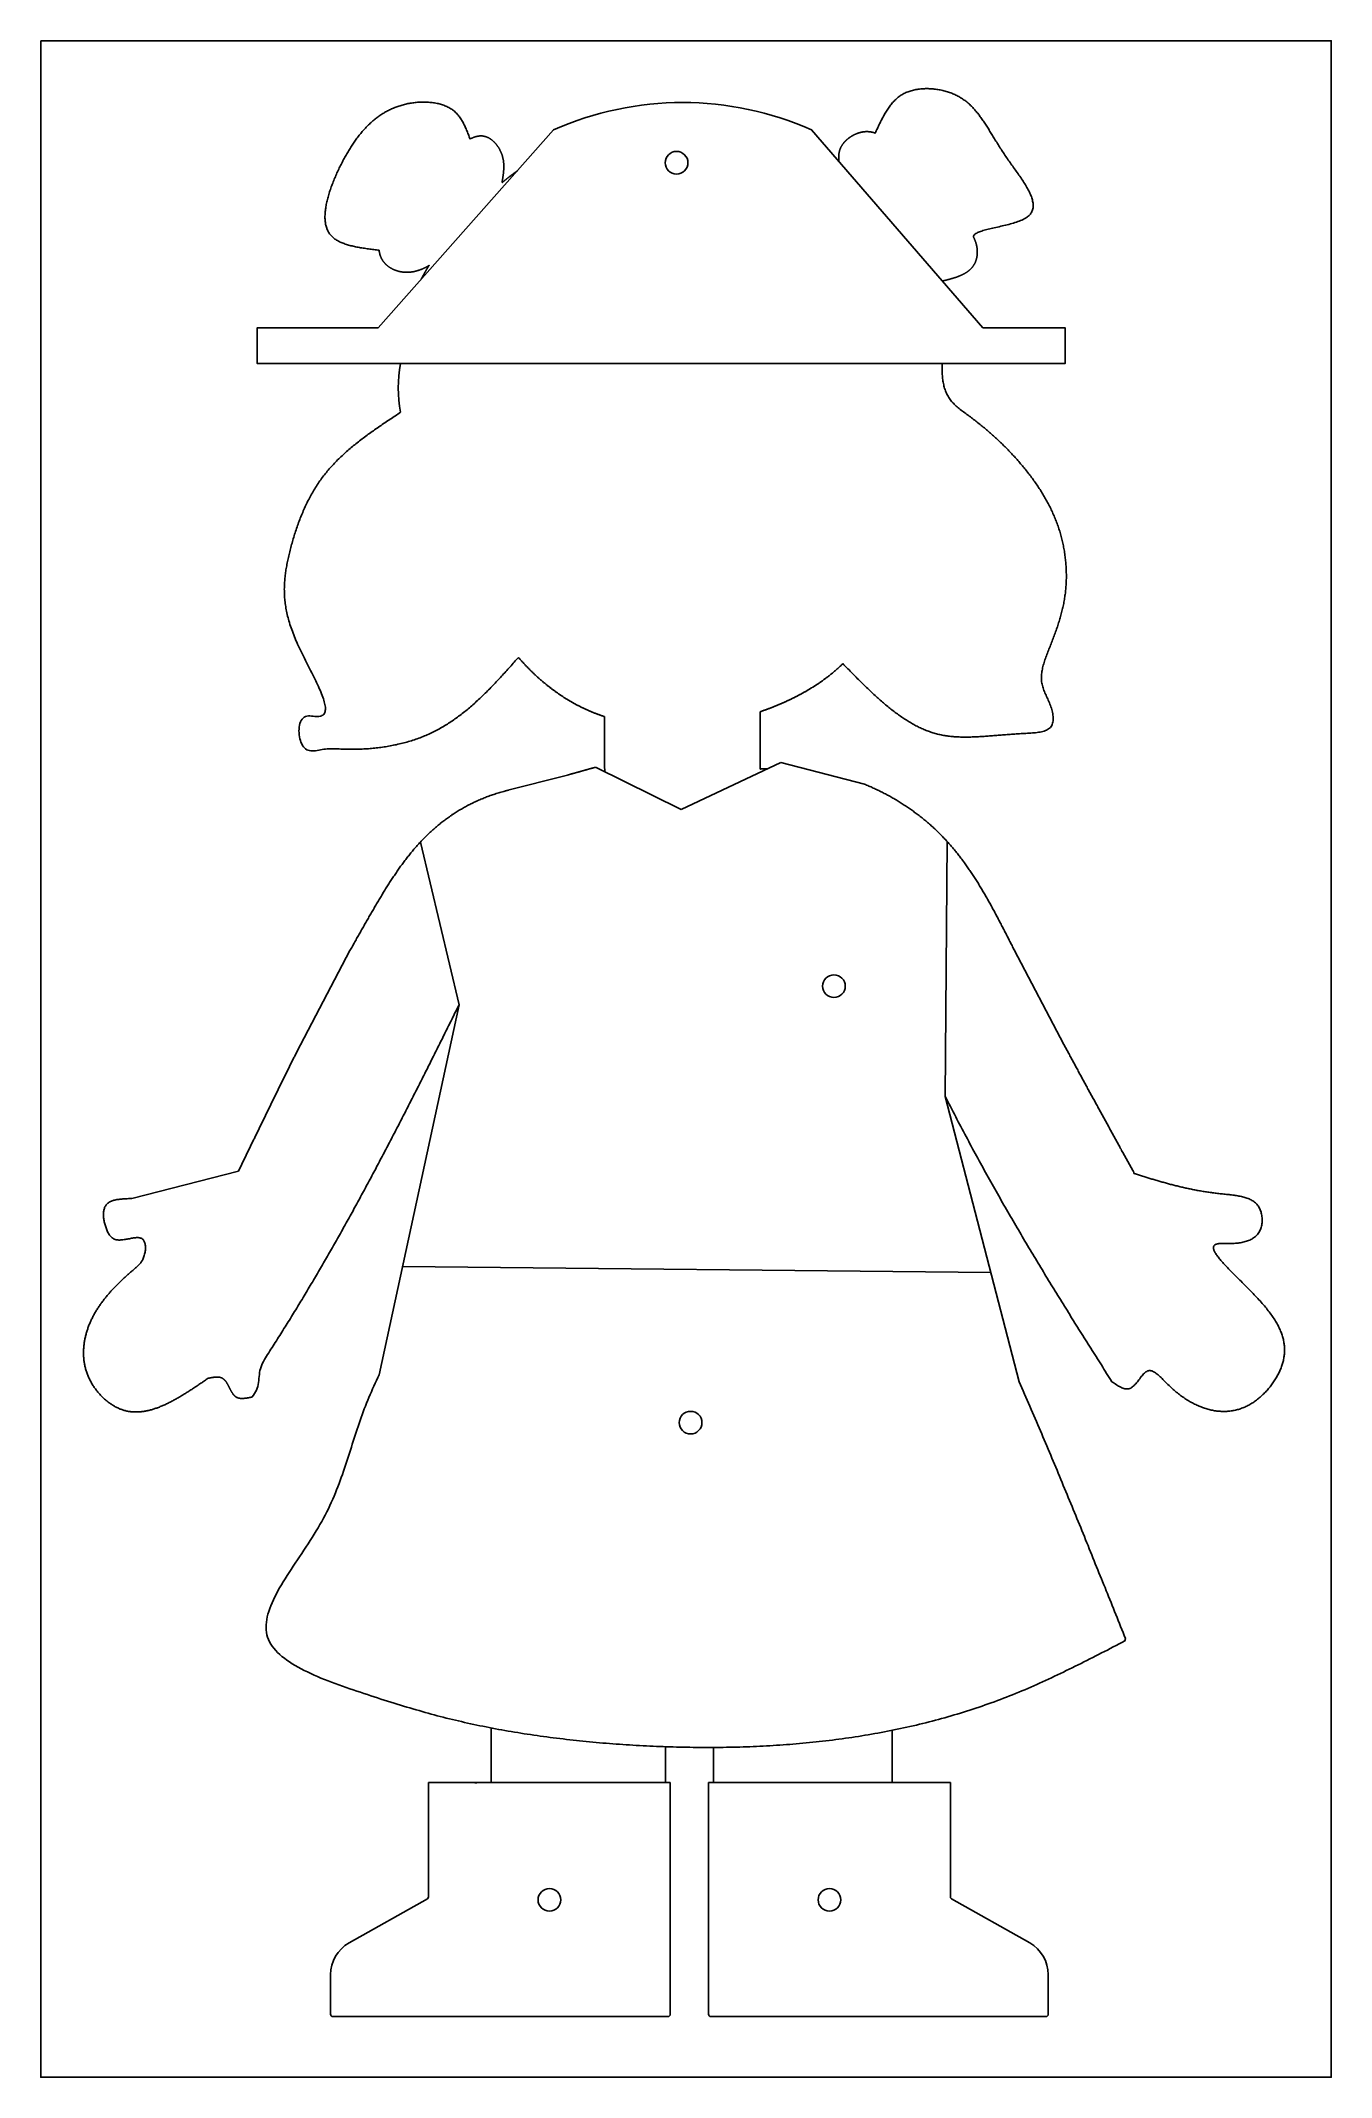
# Model space of a CAD drawing. Header units: millimetres. Extents: x 111 to 2999, y 81 to 1941.
# Drawn here: x 1905 to 2475, y 1039 to 1939 of the extents above; entities that cross this region are included whole.
import ezdxf

# ---------------------------------------------------------------- set-up
doc = ezdxf.new("R2010")
doc.units = ezdxf.units.MM
doc.layers.add('RANGO', color=6, linetype='Continuous')

msp = doc.modelspace()

# ---------------------------------------------------------------- linework, layer by layer
for p, q in [((2154.27, 1640.53), (2154.27, 1618.81)), ((2223.03, 1642.67), (2223.03, 1617.36)), ((2188.12, 1599.41), (2232.22, 1620.26)), ((2232.22, 1620.26), (2269.06, 1610.68)), ((2110.43, 1607.65), (2137.94, 1614.7)), ((2150.37, 1618.16), (2188.12, 1599.41)), ((2072.97, 1585.09), (2090.03, 1513.17)), ((2305.64, 1585.34), (2304.82, 1472.67)), ((2020, 1495.51), (2041.88, 1537.1)), ((2335.25, 1537.42), (2357.18, 1495.66)), ((2054.72, 1349.64), (2090.03, 1513.17)), ((2337.49, 1346.58), (2304.82, 1472.67)), ((1992.61, 1439.61), (1945.5, 1427.53)), ((2065.04, 1397.45), (2324.99, 1394.83)), ((2104.23, 1193.59), (2104.23, 1169.46)), ((2281.35, 1172.21), (2281.35, 1192.54)), ((2181.24, 1169.46), (2181.24, 1185.3)), ((2202.5, 1184.97), (2202.5, 1169.46)), ((2281.35, 1172.21), (2281.35, 1169.46)), ((2076.55, 1169.46), (2183.36, 1169.46)), ((2200.24, 1169.46), (2307.05, 1169.46))]:
    msp.add_line(p, q)
at = {"color": 0}
msp.add_lwpolyline([(1905.29, 1939.21), (2475.29, 1939.21), (2475.29, 1039.21), (1905.29, 1039.21)], close=True, dxfattribs=at)
msp.add_lwpolyline([(2321.41, 1812.37), (2245.75, 1899.8, 0.212606), (2131.84, 1899.8), (2054.37, 1812.37), (2000.95, 1812.37), (2000.95, 1804.77), (2000.95, 1796.5), (2040.3, 1796.5), (2335.15, 1796.5), (2357.76, 1796.5), (2357.76, 1812.37)], format="xyb", close=True)
for points in [[(2183.36, 1169.46), (2183.36, 1067.05, -0.414214), (2182.36, 1066.05), (2034.32, 1066.05, -0.414214), (2033.32, 1067.05), (2033.32, 1084.61, -0.270499), (2041.45, 1098.55), (2076.05, 1118.08, 0.270499), (2076.55, 1118.95), (2076.55, 1169.46)], [(2200.24, 1169.46), (2200.24, 1067.05, 0.414214), (2201.24, 1066.05), (2349.28, 1066.05, 0.414214), (2350.28, 1067.05), (2350.28, 1084.61, 0.270499), (2342.15, 1098.55), (2307.56, 1118.08, -0.270499), (2307.05, 1118.95), (2307.05, 1169.46)]]:
    msp.add_lwpolyline(points, format="xyb")
for points in [[(2273.88, 1898.39, 0), (2274.11, 1898.9, 0), (2274.34, 1899.4, 0), (2274.57, 1899.91, 0), (2274.81, 1900.42, 0), (2275.04, 1900.92, 0), (2275.28, 1901.42, 0), (2275.51, 1901.93, 0), (2275.75, 1902.42, 0), (2275.99, 1902.92, 0), (2276.23, 1903.41, 0), (2276.48, 1903.91, 0), (2276.73, 1904.39, 0), (2276.98, 1904.88, 0), (2277.23, 1905.35, 0), (2277.49, 1905.83, 0), (2277.75, 1906.3, 0), (2278.01, 1906.76, 0), (2278.28, 1907.22, 0), (2278.55, 1907.68, 0), (2278.83, 1908.13, 0), (2279.11, 1908.57, 0), (2279.39, 1909, 0), (2279.69, 1909.43, 0), (2279.98, 1909.85, 0), (2280.28, 1910.27, 0), (2280.59, 1910.67, 0), (2280.91, 1911.07, 0), (2281.23, 1911.46, 0), (2281.56, 1911.84, 0), (2281.89, 1912.21, 0), (2282.23, 1912.57, 0), (2282.58, 1912.92, 0), (2282.94, 1913.26, 0), (2283.3, 1913.6, 0), (2283.67, 1913.92, 0), (2284.05, 1914.23, 0), (2284.44, 1914.52, 0), (2284.84, 1914.81, 0), (2285.24, 1915.09, 0), (2285.66, 1915.35, 0), (2286.08, 1915.6, 0), (2286.52, 1915.84, 0), (2286.96, 1916.06, 0), (2287.42, 1916.27, 0), (2287.88, 1916.47, 0), (2288.35, 1916.65, 0), (2288.83, 1916.83, 0), (2289.31, 1916.99, 0), (2289.81, 1917.14, 0), (2290.3, 1917.28, 0), (2290.81, 1917.4, 0), (2291.32, 1917.51, 0), (2291.84, 1917.62, 0), (2292.36, 1917.71, 0), (2292.89, 1917.79, 0), (2293.41, 1917.85, 0), (2293.95, 1917.91, 0), (2294.49, 1917.96, 0), (2295.02, 1917.99, 0), (2295.57, 1918.02, 0), (2296.11, 1918.03, 0), (2296.65, 1918.03, 0), (2297.2, 1918.03, 0), (2297.75, 1918.01, 0), (2298.29, 1917.98, 0), (2298.84, 1917.95, 0), (2299.39, 1917.9, 0), (2299.93, 1917.85, 0), (2300.47, 1917.78, 0), (2301.02, 1917.71, 0), (2301.55, 1917.63, 0), (2302.09, 1917.54, 0), (2302.62, 1917.44, 0), (2303.15, 1917.33, 0), (2303.68, 1917.21, 0), (2304.2, 1917.08, 0), (2304.71, 1916.95, 0), (2305.22, 1916.81, 0), (2305.73, 1916.66, 0), (2306.23, 1916.5, 0), (2306.72, 1916.33, 0), (2307.2, 1916.16, 0), (2307.68, 1915.98, 0), (2308.15, 1915.79, 0), (2308.61, 1915.6, 0), (2309.06, 1915.4, 0), (2309.5, 1915.19, 0), (2309.94, 1914.97, 0), (2310.37, 1914.75, 0), (2310.79, 1914.52, 0), (2311.2, 1914.29, 0), (2311.6, 1914.04, 0), (2312, 1913.8, 0), (2312.4, 1913.54, 0), (2312.78, 1913.28, 0), (2313.16, 1913.01, 0), (2313.53, 1912.74, 0), (2313.9, 1912.46, 0), (2314.26, 1912.17, 0), (2314.62, 1911.88, 0), (2314.97, 1911.58, 0), (2315.31, 1911.27, 0), (2315.65, 1910.96, 0), (2315.99, 1910.64, 0), (2316.32, 1910.32, 0), (2316.64, 1909.99, 0), (2316.97, 1909.66, 0), (2317.28, 1909.32, 0), (2317.6, 1908.97, 0), (2317.91, 1908.62, 0), (2318.22, 1908.27, 0), (2318.52, 1907.9, 0), (2318.82, 1907.54, 0), (2319.12, 1907.17, 0), (2319.42, 1906.79, 0), (2319.71, 1906.4, 0), (2320, 1906.02, 0), (2320.29, 1905.62, 0), (2320.58, 1905.23, 0), (2320.87, 1904.82, 0), (2321.16, 1904.42, 0), (2321.44, 1904, 0), (2321.72, 1903.59, 0), (2322.01, 1903.16, 0), (2322.29, 1902.74, 0), (2322.57, 1902.31, 0), (2322.85, 1901.87, 0), (2323.13, 1901.43, 0), (2323.42, 1900.99, 0), (2323.7, 1900.54, 0), (2323.98, 1900.09, 0), (2324.27, 1899.63, 0), (2324.55, 1899.17, 0), (2324.84, 1898.7, 0), (2325.13, 1898.23, 0), (2325.42, 1897.76, 0), (2325.71, 1897.28, 0), (2326, 1896.8, 0), (2326.3, 1896.32, 0), (2326.6, 1895.83, 0), (2326.9, 1895.34, 0), (2327.21, 1894.84, 0), (2327.51, 1894.34, 0), (2327.82, 1893.84, 0), (2328.14, 1893.33, 0), (2328.46, 1892.82, 0), (2328.78, 1892.31, 0), (2329.11, 1891.79, 0), (2329.44, 1891.28, 0), (2329.77, 1890.75, 0), (2330.11, 1890.23, 0), (2330.46, 1889.7, 0), (2330.81, 1889.17, 0), (2331.17, 1888.64, 0), (2331.53, 1888.1, 0), (2331.89, 1887.56, 0), (2332.27, 1887.02, 0), (2332.65, 1886.47, 0), (2333.03, 1885.93, 0), (2333.42, 1885.38, 0), (2333.81, 1884.83, 0), (2334.2, 1884.28, 0), (2334.6, 1883.72, 0), (2335, 1883.17, 0), (2335.39, 1882.61, 0), (2335.79, 1882.06, 0), (2336.19, 1881.5, 0), (2336.58, 1880.95, 0), (2336.97, 1880.4, 0), (2337.36, 1879.84, 0), (2337.74, 1879.29, 0), (2338.12, 1878.74, 0), (2338.49, 1878.19, 0), (2338.86, 1877.64, 0), (2339.21, 1877.09, 0), (2339.56, 1876.55, 0), (2339.9, 1876.01, 0), (2340.24, 1875.47, 0), (2340.56, 1874.93, 0), (2340.86, 1874.4, 0), (2341.16, 1873.87, 0), (2341.45, 1873.35, 0), (2341.72, 1872.83, 0), (2341.97, 1872.31, 0), (2342.21, 1871.8, 0), (2342.44, 1871.3, 0), (2342.65, 1870.8, 0), (2342.84, 1870.3, 0), (2343.01, 1869.81, 0), (2343.17, 1869.33, 0), (2343.3, 1868.85, 0), (2343.41, 1868.38, 0), (2343.51, 1867.92, 0), (2343.58, 1867.46, 0), (2343.62, 1867.01, 0), (2343.65, 1866.57, 0), (2343.65, 1866.14, 0), (2343.62, 1865.71, 0), (2343.57, 1865.29, 0), (2343.49, 1864.89, 0), (2343.38, 1864.49, 0), (2343.25, 1864.1, 0), (2343.09, 1863.72, 0), (2342.89, 1863.34, 0), (2342.67, 1862.98, 0), (2342.41, 1862.63, 0), (2342.13, 1862.29, 0), (2341.81, 1861.97, 0), (2341.45, 1861.65, 0), (2341.06, 1861.34, 0), (2340.64, 1861.05, 0), (2340.18, 1860.76, 0), (2339.7, 1860.49, 0), (2339.18, 1860.23, 0), (2338.64, 1859.97, 0), (2338.07, 1859.73, 0), (2337.48, 1859.5, 0), (2336.86, 1859.27, 0), (2336.23, 1859.05, 0), (2335.58, 1858.84, 0), (2334.92, 1858.63, 0), (2334.24, 1858.44, 0), (2333.55, 1858.24, 0), (2332.85, 1858.06, 0), (2332.14, 1857.88, 0), (2331.43, 1857.7, 0), (2330.71, 1857.53, 0), (2330, 1857.36, 0), (2329.28, 1857.19, 0), (2328.57, 1857.03, 0), (2327.86, 1856.87, 0), (2327.15, 1856.71, 0), (2326.46, 1856.55, 0), (2325.77, 1856.4, 0), (2325.1, 1856.24, 0), (2324.44, 1856.08, 0), (2323.8, 1855.93, 0), (2323.17, 1855.77, 0), (2322.57, 1855.61, 0), (2321.99, 1855.45, 0), (2321.43, 1855.28, 0), (2320.9, 1855.12, 0), (2320.39, 1854.95, 0), (2319.92, 1854.78, 0), (2319.48, 1854.6, 0), (2319.07, 1854.41, 0), (2318.7, 1854.23, 0), (2318.36, 1854.03, 0), (2318.07, 1853.83, 0), (2317.82, 1853.63, 0), (2317.61, 1853.41, 0), (2317.44, 1853.19, 0), (2317.33, 1852.96, 0), (2317.26, 1852.73, 0), (2317.25, 1852.48, 0)], [(2054.75, 1846.61, 0), (2054.16, 1846.69, 0), (2053.56, 1846.76, 0), (2052.97, 1846.83, 0), (2052.38, 1846.91, 0), (2051.78, 1846.98, 0), (2051.19, 1847.06, 0), (2050.61, 1847.14, 0), (2050.02, 1847.22, 0), (2049.44, 1847.3, 0), (2048.86, 1847.38, 0), (2048.28, 1847.47, 0), (2047.71, 1847.56, 0), (2047.14, 1847.65, 0), (2046.58, 1847.74, 0), (2046.02, 1847.84, 0), (2045.46, 1847.94, 0), (2044.92, 1848.05, 0), (2044.37, 1848.16, 0), (2043.84, 1848.27, 0), (2043.31, 1848.39, 0), (2042.78, 1848.51, 0), (2042.27, 1848.64, 0), (2041.76, 1848.77, 0), (2041.26, 1848.91, 0), (2040.76, 1849.06, 0), (2040.28, 1849.21, 0), (2039.8, 1849.37, 0), (2039.33, 1849.53, 0), (2038.88, 1849.7, 0), (2038.43, 1849.88, 0), (2037.99, 1850.07, 0), (2037.57, 1850.26, 0), (2037.15, 1850.46, 0), (2036.75, 1850.67, 0), (2036.35, 1850.88, 0), (2035.97, 1851.11, 0), (2035.6, 1851.34, 0), (2035.24, 1851.58, 0), (2034.9, 1851.83, 0), (2034.57, 1852.1, 0), (2034.25, 1852.37, 0), (2033.95, 1852.65, 0), (2033.66, 1852.94, 0), (2033.39, 1853.24, 0), (2033.13, 1853.55, 0), (2032.88, 1853.87, 0), (2032.65, 1854.21, 0), (2032.44, 1854.55, 0), (2032.24, 1854.9, 0), (2032.05, 1855.27, 0), (2031.88, 1855.64, 0), (2031.72, 1856.02, 0), (2031.58, 1856.42, 0), (2031.45, 1856.82, 0), (2031.33, 1857.23, 0), (2031.23, 1857.64, 0), (2031.13, 1858.07, 0), (2031.05, 1858.5, 0), (2030.99, 1858.95, 0), (2030.93, 1859.39, 0), (2030.89, 1859.85, 0), (2030.86, 1860.31, 0), (2030.84, 1860.79, 0), (2030.83, 1861.26, 0), (2030.83, 1861.75, 0), (2030.85, 1862.23, 0), (2030.87, 1862.73, 0), (2030.9, 1863.23, 0), (2030.95, 1863.74, 0), (2031, 1864.25, 0), (2031.07, 1864.76, 0), (2031.14, 1865.28, 0), (2031.22, 1865.81, 0), (2031.31, 1866.34, 0), (2031.41, 1866.87, 0), (2031.52, 1867.41, 0), (2031.64, 1867.95, 0), (2031.77, 1868.49, 0), (2031.9, 1869.04, 0), (2032.04, 1869.59, 0), (2032.19, 1870.14, 0), (2032.35, 1870.69, 0), (2032.51, 1871.25, 0), (2032.68, 1871.81, 0), (2032.85, 1872.37, 0), (2033.04, 1872.93, 0), (2033.23, 1873.49, 0), (2033.42, 1874.05, 0), (2033.62, 1874.61, 0), (2033.83, 1875.18, 0), (2034.04, 1875.74, 0), (2034.26, 1876.31, 0), (2034.48, 1876.87, 0), (2034.7, 1877.43, 0), (2034.93, 1877.99, 0), (2035.17, 1878.55, 0), (2035.41, 1879.11, 0), (2035.65, 1879.67, 0), (2035.89, 1880.22, 0), (2036.14, 1880.78, 0), (2036.39, 1881.33, 0), (2036.65, 1881.88, 0), (2036.91, 1882.42, 0), (2037.17, 1882.97, 0), (2037.43, 1883.51, 0), (2037.69, 1884.04, 0), (2037.96, 1884.58, 0), (2038.23, 1885.11, 0), (2038.5, 1885.63, 0), (2038.77, 1886.15, 0), (2039.04, 1886.67, 0), (2039.32, 1887.18, 0), (2039.59, 1887.69, 0), (2039.87, 1888.2, 0), (2040.15, 1888.7, 0), (2040.44, 1889.2, 0), (2040.72, 1889.69, 0), (2041.01, 1890.18, 0), (2041.3, 1890.67, 0), (2041.59, 1891.15, 0), (2041.89, 1891.63, 0), (2042.19, 1892.1, 0), (2042.49, 1892.57, 0), (2042.79, 1893.03, 0), (2043.09, 1893.49, 0), (2043.4, 1893.95, 0), (2043.71, 1894.4, 0), (2044.02, 1894.84, 0), (2044.33, 1895.28, 0), (2044.65, 1895.72, 0), (2044.97, 1896.15, 0), (2045.29, 1896.58, 0), (2045.62, 1897, 0), (2045.94, 1897.42, 0), (2046.27, 1897.83, 0), (2046.61, 1898.24, 0), (2046.94, 1898.64, 0), (2047.28, 1899.04, 0), (2047.62, 1899.43, 0), (2047.97, 1899.82, 0), (2048.31, 1900.2, 0), (2048.66, 1900.58, 0), (2049.02, 1900.95, 0), (2049.37, 1901.32, 0), (2049.73, 1901.68, 0), (2050.1, 1902.04, 0), (2050.46, 1902.39, 0), (2050.83, 1902.74, 0), (2051.2, 1903.08, 0), (2051.58, 1903.41, 0), (2051.95, 1903.74, 0), (2052.34, 1904.06, 0), (2052.72, 1904.38, 0), (2053.11, 1904.69, 0), (2053.5, 1905, 0), (2053.89, 1905.3, 0), (2054.29, 1905.59, 0), (2054.69, 1905.88, 0), (2055.1, 1906.16, 0), (2055.51, 1906.44, 0), (2055.92, 1906.71, 0), (2056.34, 1906.98, 0), (2056.76, 1907.24, 0), (2057.18, 1907.49, 0), (2057.61, 1907.73, 0), (2058.04, 1907.97, 0), (2058.47, 1908.21, 0), (2058.91, 1908.44, 0), (2059.35, 1908.66, 0), (2059.8, 1908.87, 0), (2060.25, 1909.08, 0), (2060.7, 1909.28, 0), (2061.16, 1909.48, 0), (2061.62, 1909.67, 0), (2062.09, 1909.85, 0), (2062.56, 1910.03, 0), (2063.03, 1910.19, 0), (2063.51, 1910.36, 0), (2063.99, 1910.51, 0), (2064.48, 1910.66, 0), (2064.97, 1910.8, 0), (2065.46, 1910.94, 0), (2065.96, 1911.06, 0), (2066.47, 1911.19, 0), (2066.97, 1911.3, 0), (2067.49, 1911.41, 0), (2068, 1911.51, 0), (2068.52, 1911.6, 0), (2069.05, 1911.68, 0), (2069.58, 1911.76, 0), (2070.11, 1911.83, 0), (2070.65, 1911.89, 0), (2071.18, 1911.95, 0), (2071.72, 1911.99, 0), (2072.27, 1912.03, 0), (2072.81, 1912.06, 0), (2073.35, 1912.08, 0), (2073.9, 1912.1, 0), (2074.44, 1912.1, 0), (2074.98, 1912.09, 0), (2075.53, 1912.08, 0), (2076.07, 1912.06, 0), (2076.61, 1912.02, 0), (2077.15, 1911.98, 0), (2077.68, 1911.93, 0), (2078.21, 1911.87, 0), (2078.74, 1911.8, 0), (2079.27, 1911.71, 0), (2079.79, 1911.62, 0), (2080.31, 1911.52, 0), (2080.82, 1911.41, 0), (2081.32, 1911.28, 0), (2081.82, 1911.15, 0), (2082.32, 1911, 0), (2082.8, 1910.84, 0), (2083.28, 1910.67, 0), (2083.76, 1910.49, 0), (2084.22, 1910.3, 0), (2084.68, 1910.1, 0), (2085.12, 1909.88, 0), (2085.56, 1909.66, 0), (2085.99, 1909.42, 0), (2086.41, 1909.16, 0), (2086.82, 1908.9, 0), (2087.22, 1908.62, 0), (2087.6, 1908.33, 0), (2087.98, 1908.03, 0), (2088.34, 1907.71, 0), (2088.69, 1907.38, 0), (2089.02, 1907.04, 0), (2089.35, 1906.68, 0), (2089.67, 1906.32, 0), (2089.97, 1905.94, 0), (2090.26, 1905.55, 0), (2090.55, 1905.15, 0), (2090.82, 1904.74, 0), (2091.09, 1904.32, 0), (2091.35, 1903.9, 0), (2091.6, 1903.46, 0), (2091.84, 1903.02, 0), (2092.08, 1902.57, 0), (2092.31, 1902.11, 0), (2092.53, 1901.65, 0), (2092.75, 1901.18, 0), (2092.96, 1900.7, 0), (2093.17, 1900.22, 0), (2093.38, 1899.74, 0), (2093.58, 1899.25, 0), (2093.78, 1898.76, 0), (2093.97, 1898.27, 0), (2094.16, 1897.77, 0), (2094.35, 1897.27, 0), (2094.54, 1896.77, 0), (2094.73, 1896.27, 0), (2094.92, 1895.77, 0)], [(2257.84, 1885.83, 0), (2257.83, 1885.93, 0), (2257.82, 1886.04, 0), (2257.82, 1886.15, 0), (2257.81, 1886.26, 0), (2257.8, 1886.37, 0), (2257.79, 1886.48, 0), (2257.78, 1886.59, 0), (2257.78, 1886.69, 0), (2257.77, 1886.8, 0), (2257.77, 1886.91, 0), (2257.76, 1887.02, 0), (2257.76, 1887.12, 0), (2257.75, 1887.23, 0), (2257.75, 1887.34, 0), (2257.75, 1887.45, 0), (2257.75, 1887.55, 0), (2257.75, 1887.66, 0), (2257.75, 1887.77, 0), (2257.75, 1887.87, 0), (2257.75, 1887.98, 0), (2257.75, 1888.08, 0), (2257.75, 1888.19, 0), (2257.76, 1888.3, 0), (2257.76, 1888.4, 0), (2257.77, 1888.51, 0), (2257.78, 1888.61, 0), (2257.78, 1888.72, 0), (2257.79, 1888.82, 0), (2257.8, 1888.92, 0), (2257.81, 1889.03, 0), (2257.82, 1889.13, 0), (2257.83, 1889.24, 0), (2257.85, 1889.34, 0), (2257.86, 1889.44, 0), (2257.88, 1889.54, 0), (2257.89, 1889.65, 0), (2257.91, 1889.75, 0), (2257.93, 1889.85, 0), (2257.95, 1889.95, 0), (2257.97, 1890.05, 0), (2257.99, 1890.16, 0), (2258.02, 1890.26, 0), (2258.04, 1890.36, 0), (2258.07, 1890.46, 0), (2258.09, 1890.56, 0), (2258.12, 1890.66, 0), (2258.15, 1890.76, 0), (2258.18, 1890.86, 0), (2258.21, 1890.95, 0), (2258.25, 1891.05, 0), (2258.28, 1891.15, 0), (2258.32, 1891.25, 0), (2258.36, 1891.35, 0), (2258.39, 1891.44, 0), (2258.43, 1891.54, 0), (2258.47, 1891.64, 0), (2258.52, 1891.73, 0), (2258.56, 1891.83, 0), (2258.6, 1891.92, 0), (2258.65, 1892.02, 0), (2258.7, 1892.11, 0), (2258.74, 1892.21, 0), (2258.79, 1892.3, 0), (2258.84, 1892.4, 0), (2258.89, 1892.49, 0), (2258.95, 1892.58, 0), (2259, 1892.67, 0), (2259.06, 1892.77, 0), (2259.11, 1892.86, 0), (2259.17, 1892.95, 0), (2259.23, 1893.04, 0), (2259.28, 1893.13, 0), (2259.34, 1893.22, 0), (2259.41, 1893.31, 0), (2259.47, 1893.4, 0), (2259.53, 1893.48, 0), (2259.59, 1893.57, 0), (2259.66, 1893.66, 0), (2259.72, 1893.75, 0), (2259.79, 1893.83, 0), (2259.86, 1893.92, 0), (2259.93, 1894, 0), (2260, 1894.09, 0), (2260.07, 1894.17, 0), (2260.14, 1894.26, 0), (2260.21, 1894.34, 0), (2260.28, 1894.42, 0), (2260.36, 1894.5, 0), (2260.43, 1894.58, 0), (2260.51, 1894.67, 0), (2260.58, 1894.75, 0), (2260.66, 1894.83, 0), (2260.74, 1894.91, 0), (2260.82, 1894.98, 0), (2260.9, 1895.06, 0), (2260.98, 1895.14, 0), (2261.06, 1895.22, 0), (2261.14, 1895.29, 0), (2261.22, 1895.37, 0), (2261.31, 1895.44, 0), (2261.39, 1895.52, 0), (2261.47, 1895.59, 0), (2261.56, 1895.67, 0), (2261.65, 1895.74, 0), (2261.73, 1895.81, 0), (2261.82, 1895.88, 0), (2261.91, 1895.95, 0), (2262, 1896.02, 0), (2262.08, 1896.09, 0), (2262.17, 1896.16, 0), (2262.26, 1896.23, 0), (2262.35, 1896.3, 0), (2262.45, 1896.37, 0), (2262.54, 1896.43, 0), (2262.63, 1896.5, 0), (2262.72, 1896.56, 0), (2262.82, 1896.63, 0), (2262.91, 1896.69, 0), (2263, 1896.75, 0), (2263.1, 1896.81, 0), (2263.19, 1896.88, 0), (2263.29, 1896.94, 0), (2263.39, 1897, 0), (2263.48, 1897.06, 0), (2263.58, 1897.11, 0), (2263.68, 1897.17, 0), (2263.78, 1897.23, 0), (2263.87, 1897.28, 0), (2263.97, 1897.34, 0), (2264.07, 1897.39, 0), (2264.17, 1897.45, 0), (2264.27, 1897.5, 0), (2264.37, 1897.55, 0), (2264.47, 1897.6, 0), (2264.57, 1897.65, 0), (2264.67, 1897.7, 0), (2264.77, 1897.75, 0), (2264.88, 1897.8, 0), (2264.98, 1897.85, 0), (2265.08, 1897.9, 0), (2265.18, 1897.94, 0), (2265.28, 1897.99, 0), (2265.39, 1898.03, 0), (2265.49, 1898.07, 0), (2265.59, 1898.11, 0), (2265.69, 1898.16, 0), (2265.8, 1898.2, 0), (2265.9, 1898.24, 0), (2266, 1898.27, 0), (2266.11, 1898.31, 0), (2266.21, 1898.35, 0), (2266.32, 1898.39, 0), (2266.42, 1898.42, 0), (2266.52, 1898.45, 0), (2266.63, 1898.49, 0), (2266.73, 1898.52, 0), (2266.84, 1898.55, 0), (2266.94, 1898.58, 0), (2267.05, 1898.61, 0), (2267.15, 1898.64, 0), (2267.25, 1898.67, 0), (2267.36, 1898.69, 0), (2267.46, 1898.72, 0), (2267.57, 1898.75, 0), (2267.67, 1898.77, 0), (2267.78, 1898.79, 0), (2267.88, 1898.81, 0), (2267.99, 1898.83, 0), (2268.09, 1898.85, 0), (2268.2, 1898.87, 0), (2268.3, 1898.89, 0), (2268.41, 1898.91, 0), (2268.51, 1898.93, 0), (2268.62, 1898.94, 0), (2268.73, 1898.95, 0), (2268.83, 1898.97, 0), (2268.94, 1898.98, 0), (2269.04, 1898.99, 0), (2269.15, 1899, 0), (2269.25, 1899.01, 0), (2269.36, 1899.02, 0), (2269.47, 1899.02, 0), (2269.57, 1899.03, 0), (2269.68, 1899.04, 0), (2269.78, 1899.04, 0), (2269.89, 1899.04, 0), (2270, 1899.04, 0), (2270.1, 1899.05, 0), (2270.21, 1899.05, 0), (2270.32, 1899.04, 0), (2270.42, 1899.04, 0), (2270.53, 1899.04, 0), (2270.64, 1899.03, 0), (2270.74, 1899.03, 0), (2270.85, 1899.02, 0), (2270.96, 1899.01, 0), (2271.06, 1899.01, 0), (2271.17, 1899, 0), (2271.28, 1898.98, 0), (2271.39, 1898.97, 0), (2271.49, 1898.96, 0), (2271.6, 1898.95, 0), (2271.71, 1898.93, 0), (2271.82, 1898.91, 0), (2271.92, 1898.9, 0), (2272.03, 1898.88, 0), (2272.14, 1898.86, 0), (2272.25, 1898.84, 0), (2272.36, 1898.82, 0), (2272.46, 1898.79, 0), (2272.57, 1898.77, 0), (2272.68, 1898.74, 0), (2272.79, 1898.72, 0), (2272.9, 1898.69, 0), (2273.01, 1898.66, 0), (2273.12, 1898.63, 0), (2273.22, 1898.6, 0), (2273.33, 1898.57, 0), (2273.44, 1898.53, 0), (2273.55, 1898.5, 0), (2273.66, 1898.46, 0), (2273.77, 1898.43, 0), (2273.88, 1898.39, 0)], [(2109.03, 1876.49, 0), (2109.05, 1876.64, 0), (2109.08, 1876.8, 0), (2109.11, 1876.96, 0), (2109.13, 1877.12, 0), (2109.16, 1877.28, 0), (2109.18, 1877.43, 0), (2109.21, 1877.59, 0), (2109.24, 1877.75, 0), (2109.26, 1877.91, 0), (2109.29, 1878.07, 0), (2109.31, 1878.22, 0), (2109.34, 1878.38, 0), (2109.36, 1878.54, 0), (2109.38, 1878.7, 0), (2109.41, 1878.86, 0), (2109.43, 1879.01, 0), (2109.45, 1879.17, 0), (2109.48, 1879.33, 0), (2109.5, 1879.49, 0), (2109.52, 1879.64, 0), (2109.54, 1879.8, 0), (2109.56, 1879.96, 0), (2109.58, 1880.12, 0), (2109.6, 1880.28, 0), (2109.62, 1880.43, 0), (2109.64, 1880.59, 0), (2109.65, 1880.75, 0), (2109.67, 1880.91, 0), (2109.69, 1881.06, 0), (2109.7, 1881.22, 0), (2109.71, 1881.38, 0), (2109.73, 1881.54, 0), (2109.74, 1881.69, 0), (2109.75, 1881.85, 0), (2109.76, 1882.01, 0), (2109.77, 1882.17, 0), (2109.78, 1882.33, 0), (2109.79, 1882.48, 0), (2109.8, 1882.64, 0), (2109.8, 1882.8, 0), (2109.81, 1882.96, 0), (2109.81, 1883.11, 0), (2109.82, 1883.27, 0), (2109.82, 1883.43, 0), (2109.82, 1883.58, 0), (2109.82, 1883.74, 0), (2109.82, 1883.9, 0), (2109.81, 1884.06, 0), (2109.81, 1884.21, 0), (2109.8, 1884.37, 0), (2109.8, 1884.53, 0), (2109.79, 1884.69, 0), (2109.78, 1884.84, 0), (2109.77, 1885, 0), (2109.76, 1885.16, 0), (2109.74, 1885.31, 0), (2109.73, 1885.47, 0), (2109.71, 1885.63, 0), (2109.69, 1885.78, 0), (2109.67, 1885.94, 0), (2109.65, 1886.1, 0), (2109.63, 1886.26, 0), (2109.61, 1886.41, 0), (2109.58, 1886.57, 0), (2109.55, 1886.73, 0), (2109.52, 1886.88, 0), (2109.49, 1887.04, 0), (2109.46, 1887.2, 0), (2109.43, 1887.35, 0), (2109.39, 1887.51, 0), (2109.35, 1887.67, 0), (2109.31, 1887.82, 0), (2109.27, 1887.98, 0), (2109.23, 1888.13, 0), (2109.18, 1888.29, 0), (2109.13, 1888.45, 0), (2109.08, 1888.6, 0), (2109.03, 1888.76, 0), (2108.98, 1888.92, 0), (2108.92, 1889.07, 0), (2108.86, 1889.23, 0), (2108.8, 1889.38, 0), (2108.74, 1889.54, 0), (2108.68, 1889.69, 0), (2108.61, 1889.85, 0), (2108.55, 1890, 0), (2108.48, 1890.16, 0), (2108.41, 1890.31, 0), (2108.34, 1890.47, 0), (2108.26, 1890.62, 0), (2108.18, 1890.77, 0), (2108.11, 1890.92, 0), (2108.03, 1891.07, 0), (2107.94, 1891.22, 0), (2107.86, 1891.37, 0), (2107.78, 1891.52, 0), (2107.69, 1891.67, 0), (2107.6, 1891.81, 0), (2107.51, 1891.96, 0), (2107.42, 1892.1, 0), (2107.33, 1892.25, 0), (2107.23, 1892.39, 0), (2107.14, 1892.53, 0), (2107.04, 1892.67, 0), (2106.94, 1892.81, 0), (2106.84, 1892.95, 0), (2106.73, 1893.08, 0), (2106.63, 1893.22, 0), (2106.53, 1893.35, 0), (2106.42, 1893.48, 0), (2106.31, 1893.61, 0), (2106.2, 1893.74, 0), (2106.09, 1893.87, 0), (2105.98, 1893.99, 0), (2105.86, 1894.12, 0), (2105.75, 1894.24, 0), (2105.63, 1894.36, 0), (2105.51, 1894.48, 0), (2105.4, 1894.59, 0), (2105.28, 1894.71, 0), (2105.15, 1894.82, 0), (2105.03, 1894.93, 0), (2104.91, 1895.04, 0), (2104.78, 1895.14, 0), (2104.66, 1895.25, 0), (2104.53, 1895.35, 0), (2104.4, 1895.45, 0), (2104.27, 1895.55, 0), (2104.14, 1895.64, 0), (2104.01, 1895.73, 0), (2103.88, 1895.82, 0), (2103.75, 1895.91, 0), (2103.61, 1895.99, 0), (2103.48, 1896.07, 0), (2103.34, 1896.15, 0), (2103.2, 1896.23, 0), (2103.06, 1896.3, 0), (2102.93, 1896.38, 0), (2102.79, 1896.44, 0), (2102.64, 1896.51, 0), (2102.5, 1896.57, 0), (2102.36, 1896.63, 0), (2102.22, 1896.69, 0), (2102.07, 1896.74, 0), (2101.93, 1896.79, 0), (2101.78, 1896.84, 0), (2101.64, 1896.88, 0), (2101.49, 1896.92, 0), (2101.34, 1896.96, 0), (2101.19, 1896.99, 0), (2101.05, 1897.02, 0), (2100.9, 1897.05, 0), (2100.75, 1897.07, 0), (2100.6, 1897.09, 0), (2100.44, 1897.11, 0), (2100.29, 1897.12, 0), (2100.14, 1897.13, 0), (2099.99, 1897.14, 0), (2099.83, 1897.14, 0), (2099.68, 1897.14, 0), (2099.53, 1897.14, 0), (2099.37, 1897.13, 0), (2099.22, 1897.13, 0), (2099.06, 1897.11, 0), (2098.91, 1897.1, 0), (2098.75, 1897.08, 0), (2098.6, 1897.06, 0), (2098.44, 1897.04, 0), (2098.29, 1897.01, 0), (2098.13, 1896.98, 0), (2097.98, 1896.95, 0), (2097.82, 1896.91, 0), (2097.67, 1896.87, 0), (2097.51, 1896.83, 0), (2097.36, 1896.79, 0), (2097.2, 1896.75, 0), (2097.05, 1896.7, 0), (2096.89, 1896.65, 0), (2096.74, 1896.59, 0), (2096.59, 1896.54, 0), (2096.43, 1896.48, 0), (2096.28, 1896.42, 0), (2096.13, 1896.35, 0), (2095.97, 1896.29, 0), (2095.82, 1896.22, 0), (2095.67, 1896.15, 0), (2095.52, 1896.08, 0), (2095.37, 1896, 0), (2095.22, 1895.93, 0), (2095.07, 1895.85, 0), (2094.92, 1895.77, 0)], [(2109.03, 1876.49, 0), (2109.08, 1876.53, 0), (2109.13, 1876.57, 0), (2109.19, 1876.62, 0), (2109.24, 1876.66, 0), (2109.29, 1876.7, 0), (2109.34, 1876.75, 0), (2109.4, 1876.79, 0), (2109.45, 1876.84, 0), (2109.5, 1876.88, 0), (2109.56, 1876.92, 0), (2109.61, 1876.97, 0), (2109.66, 1877.01, 0), (2109.71, 1877.05, 0), (2109.77, 1877.1, 0), (2109.82, 1877.14, 0), (2109.87, 1877.18, 0), (2109.93, 1877.23, 0), (2109.98, 1877.27, 0), (2110.03, 1877.31, 0), (2110.09, 1877.35, 0), (2110.14, 1877.4, 0), (2110.19, 1877.44, 0), (2110.24, 1877.48, 0), (2110.3, 1877.53, 0), (2110.35, 1877.57, 0), (2110.4, 1877.61, 0), (2110.46, 1877.66, 0), (2110.51, 1877.7, 0), (2110.56, 1877.74, 0), (2110.62, 1877.78, 0), (2110.67, 1877.83, 0), (2110.72, 1877.87, 0), (2110.78, 1877.91, 0), (2110.83, 1877.95, 0), (2110.88, 1878, 0), (2110.94, 1878.04, 0), (2110.99, 1878.08, 0), (2111.04, 1878.12, 0), (2111.1, 1878.17, 0), (2111.15, 1878.21, 0), (2111.2, 1878.25, 0), (2111.26, 1878.29, 0), (2111.31, 1878.34, 0), (2111.36, 1878.38, 0), (2111.42, 1878.42, 0), (2111.47, 1878.46, 0), (2111.52, 1878.5, 0), (2111.58, 1878.55, 0), (2111.63, 1878.59, 0), (2111.69, 1878.63, 0), (2111.74, 1878.67, 0), (2111.79, 1878.72, 0), (2111.85, 1878.76, 0), (2111.9, 1878.8, 0), (2111.95, 1878.84, 0), (2112.01, 1878.88, 0), (2112.06, 1878.92, 0), (2112.11, 1878.97, 0), (2112.17, 1879.01, 0), (2112.22, 1879.05, 0), (2112.28, 1879.09, 0), (2112.33, 1879.13, 0), (2112.38, 1879.17, 0), (2112.44, 1879.22, 0), (2112.49, 1879.26, 0), (2112.55, 1879.3, 0), (2112.6, 1879.34, 0), (2112.65, 1879.38, 0), (2112.71, 1879.42, 0), (2112.76, 1879.47, 0), (2112.82, 1879.51, 0), (2112.87, 1879.55, 0), (2112.92, 1879.59, 0), (2112.98, 1879.63, 0), (2113.03, 1879.67, 0), (2113.09, 1879.71, 0), (2113.14, 1879.75, 0), (2113.19, 1879.79, 0), (2113.25, 1879.84, 0), (2113.3, 1879.88, 0), (2113.36, 1879.92, 0), (2113.41, 1879.96, 0), (2113.46, 1880, 0), (2113.52, 1880.04, 0), (2113.57, 1880.08, 0), (2113.63, 1880.12, 0), (2113.68, 1880.16, 0), (2113.74, 1880.2, 0), (2113.79, 1880.24, 0), (2113.84, 1880.28, 0), (2113.9, 1880.33, 0), (2113.95, 1880.37, 0), (2114.01, 1880.41, 0), (2114.06, 1880.45, 0), (2114.12, 1880.49, 0), (2114.17, 1880.53, 0), (2114.22, 1880.57, 0), (2114.28, 1880.61, 0), (2114.33, 1880.65, 0), (2114.39, 1880.69, 0), (2114.44, 1880.73, 0), (2114.5, 1880.77, 0), (2114.55, 1880.81, 0), (2114.61, 1880.85, 0), (2114.66, 1880.89, 0), (2114.72, 1880.93, 0), (2114.77, 1880.97, 0), (2114.82, 1881.01, 0), (2114.88, 1881.05, 0), (2114.93, 1881.09, 0), (2114.99, 1881.13, 0), (2115.04, 1881.17, 0), (2115.1, 1881.21, 0), (2115.15, 1881.25, 0), (2115.21, 1881.29, 0), (2115.26, 1881.33, 0), (2115.32, 1881.37, 0), (2115.37, 1881.41, 0), (2115.43, 1881.45, 0), (2115.48, 1881.49, 0), (2115.54, 1881.53, 0), (2115.59, 1881.57, 0), (2115.65, 1881.6, 0), (2115.7, 1881.64, 0), (2115.76, 1881.68, 0), (2115.81, 1881.72, 0), (2115.87, 1881.76, 0)], [(2054.75, 1846.61, 0), (2054.76, 1846.49, 0), (2054.78, 1846.36, 0), (2054.8, 1846.24, 0), (2054.81, 1846.12, 0), (2054.83, 1845.99, 0), (2054.85, 1845.87, 0), (2054.87, 1845.75, 0), (2054.9, 1845.62, 0), (2054.92, 1845.5, 0), (2054.95, 1845.38, 0), (2054.97, 1845.26, 0), (2055, 1845.14, 0), (2055.03, 1845.02, 0), (2055.06, 1844.9, 0), (2055.09, 1844.78, 0), (2055.13, 1844.66, 0), (2055.16, 1844.55, 0), (2055.2, 1844.43, 0), (2055.23, 1844.31, 0), (2055.27, 1844.2, 0), (2055.31, 1844.08, 0), (2055.36, 1843.97, 0), (2055.4, 1843.85, 0), (2055.45, 1843.74, 0), (2055.49, 1843.62, 0), (2055.54, 1843.51, 0), (2055.59, 1843.4, 0), (2055.64, 1843.29, 0), (2055.7, 1843.18, 0), (2055.75, 1843.07, 0), (2055.81, 1842.96, 0), (2055.86, 1842.85, 0), (2055.92, 1842.74, 0), (2055.98, 1842.63, 0), (2056.05, 1842.52, 0), (2056.11, 1842.42, 0), (2056.17, 1842.31, 0), (2056.24, 1842.21, 0), (2056.31, 1842.1, 0), (2056.38, 1842, 0), (2056.45, 1841.9, 0), (2056.52, 1841.79, 0), (2056.59, 1841.69, 0), (2056.67, 1841.59, 0), (2056.75, 1841.49, 0), (2056.82, 1841.39, 0), (2056.9, 1841.3, 0), (2056.98, 1841.2, 0), (2057.07, 1841.1, 0), (2057.15, 1841, 0), (2057.23, 1840.91, 0), (2057.32, 1840.82, 0), (2057.41, 1840.72, 0), (2057.49, 1840.63, 0), (2057.58, 1840.54, 0), (2057.68, 1840.45, 0), (2057.77, 1840.36, 0), (2057.86, 1840.27, 0), (2057.96, 1840.18, 0), (2058.05, 1840.09, 0), (2058.15, 1840.01, 0), (2058.25, 1839.92, 0), (2058.35, 1839.84, 0), (2058.45, 1839.75, 0), (2058.55, 1839.67, 0), (2058.65, 1839.59, 0), (2058.76, 1839.51, 0), (2058.86, 1839.43, 0), (2058.97, 1839.35, 0), (2059.08, 1839.27, 0), (2059.19, 1839.2, 0), (2059.3, 1839.12, 0), (2059.41, 1839.05, 0), (2059.52, 1838.98, 0), (2059.64, 1838.9, 0), (2059.75, 1838.83, 0), (2059.87, 1838.76, 0), (2059.98, 1838.69, 0), (2060.1, 1838.63, 0), (2060.22, 1838.56, 0), (2060.34, 1838.49, 0), (2060.46, 1838.43, 0), (2060.58, 1838.37, 0), (2060.7, 1838.3, 0), (2060.83, 1838.24, 0), (2060.95, 1838.18, 0), (2061.08, 1838.13, 0), (2061.21, 1838.07, 0), (2061.33, 1838.01, 0), (2061.46, 1837.96, 0), (2061.59, 1837.9, 0), (2061.72, 1837.85, 0), (2061.85, 1837.8, 0), (2061.99, 1837.75, 0), (2062.12, 1837.7, 0), (2062.25, 1837.65, 0), (2062.39, 1837.61, 0), (2062.53, 1837.56, 0), (2062.66, 1837.52, 0), (2062.8, 1837.48, 0), (2062.94, 1837.44, 0), (2063.08, 1837.4, 0), (2063.22, 1837.36, 0), (2063.36, 1837.32, 0), (2063.5, 1837.29, 0), (2063.64, 1837.26, 0), (2063.79, 1837.22, 0), (2063.93, 1837.19, 0), (2064.08, 1837.16, 0), (2064.22, 1837.13, 0), (2064.37, 1837.11, 0), (2064.51, 1837.08, 0), (2064.66, 1837.06, 0), (2064.81, 1837.04, 0), (2064.96, 1837.01, 0), (2065.11, 1836.99, 0), (2065.26, 1836.98, 0), (2065.41, 1836.96, 0), (2065.56, 1836.95, 0), (2065.72, 1836.93, 0), (2065.87, 1836.92, 0), (2066.02, 1836.91, 0), (2066.18, 1836.9, 0), (2066.33, 1836.89, 0), (2066.49, 1836.89, 0), (2066.64, 1836.88, 0), (2066.8, 1836.88, 0), (2066.96, 1836.88, 0), (2067.12, 1836.88, 0), (2067.28, 1836.88, 0), (2067.43, 1836.89, 0), (2067.59, 1836.89, 0), (2067.75, 1836.9, 0), (2067.92, 1836.91, 0), (2068.08, 1836.92, 0), (2068.24, 1836.93, 0), (2068.4, 1836.95, 0), (2068.56, 1836.96, 0), (2068.73, 1836.98, 0), (2068.89, 1837, 0), (2069.05, 1837.02, 0), (2069.22, 1837.04, 0), (2069.38, 1837.07, 0), (2069.55, 1837.09, 0), (2069.71, 1837.12, 0), (2069.88, 1837.15, 0), (2070.05, 1837.18, 0), (2070.21, 1837.22, 0), (2070.38, 1837.25, 0), (2070.55, 1837.29, 0), (2070.72, 1837.33, 0), (2070.88, 1837.37, 0), (2071.05, 1837.41, 0), (2071.22, 1837.45, 0), (2071.39, 1837.5, 0), (2071.56, 1837.55, 0), (2071.72, 1837.6, 0), (2071.89, 1837.65, 0), (2072.06, 1837.7, 0), (2072.23, 1837.75, 0), (2072.39, 1837.8, 0), (2072.56, 1837.86, 0), (2072.72, 1837.92, 0), (2072.89, 1837.98, 0), (2073.05, 1838.04, 0), (2073.21, 1838.1, 0), (2073.38, 1838.16, 0), (2073.54, 1838.23, 0), (2073.7, 1838.29, 0), (2073.86, 1838.36, 0), (2074.01, 1838.42, 0), (2074.17, 1838.49, 0), (2074.33, 1838.56, 0), (2074.48, 1838.63, 0), (2074.63, 1838.7, 0), (2074.78, 1838.78, 0), (2074.93, 1838.85, 0), (2075.08, 1838.92, 0), (2075.23, 1839, 0), (2075.37, 1839.08, 0), (2075.52, 1839.15, 0), (2075.66, 1839.23, 0), (2075.8, 1839.31, 0), (2075.93, 1839.39, 0), (2076.07, 1839.47, 0), (2076.2, 1839.55, 0), (2076.33, 1839.63, 0), (2076.46, 1839.71, 0), (2076.58, 1839.79, 0), (2076.71, 1839.88, 0), (2076.83, 1839.96, 0)], [(2317.25, 1852.48, 0), (2317.33, 1852.33, 0), (2317.4, 1852.19, 0), (2317.48, 1852.04, 0), (2317.55, 1851.89, 0), (2317.63, 1851.74, 0), (2317.7, 1851.59, 0), (2317.76, 1851.44, 0), (2317.83, 1851.28, 0), (2317.89, 1851.13, 0), (2317.96, 1850.98, 0), (2318.02, 1850.83, 0), (2318.07, 1850.67, 0), (2318.13, 1850.52, 0), (2318.19, 1850.36, 0), (2318.24, 1850.21, 0), (2318.29, 1850.05, 0), (2318.34, 1849.9, 0), (2318.38, 1849.74, 0), (2318.43, 1849.59, 0), (2318.47, 1849.43, 0), (2318.51, 1849.28, 0), (2318.55, 1849.12, 0), (2318.59, 1848.96, 0), (2318.63, 1848.81, 0), (2318.66, 1848.65, 0), (2318.69, 1848.49, 0), (2318.72, 1848.34, 0), (2318.75, 1848.18, 0), (2318.78, 1848.02, 0), (2318.8, 1847.87, 0), (2318.83, 1847.71, 0), (2318.85, 1847.55, 0), (2318.87, 1847.4, 0), (2318.88, 1847.24, 0), (2318.9, 1847.09, 0), (2318.91, 1846.93, 0), (2318.92, 1846.78, 0), (2318.93, 1846.62, 0), (2318.94, 1846.46, 0), (2318.95, 1846.31, 0), (2318.95, 1846.16, 0), (2318.96, 1846, 0), (2318.96, 1845.85, 0), (2318.96, 1845.69, 0), (2318.95, 1845.54, 0), (2318.95, 1845.39, 0), (2318.94, 1845.24, 0), (2318.93, 1845.09, 0), (2318.92, 1844.93, 0), (2318.91, 1844.78, 0), (2318.9, 1844.63, 0), (2318.88, 1844.48, 0), (2318.87, 1844.34, 0), (2318.85, 1844.19, 0), (2318.83, 1844.04, 0), (2318.81, 1843.89, 0), (2318.78, 1843.75, 0), (2318.76, 1843.6, 0), (2318.73, 1843.46, 0), (2318.7, 1843.32, 0), (2318.67, 1843.17, 0), (2318.64, 1843.03, 0), (2318.6, 1842.89, 0), (2318.57, 1842.75, 0), (2318.53, 1842.61, 0), (2318.49, 1842.47, 0), (2318.45, 1842.33, 0), (2318.41, 1842.2, 0), (2318.36, 1842.06, 0), (2318.32, 1841.93, 0), (2318.27, 1841.8, 0), (2318.22, 1841.66, 0), (2318.17, 1841.53, 0), (2318.11, 1841.4, 0), (2318.06, 1841.27, 0), (2318, 1841.15, 0), (2317.94, 1841.02, 0), (2317.88, 1840.9, 0), (2317.82, 1840.77, 0), (2317.76, 1840.65, 0), (2317.7, 1840.53, 0), (2317.63, 1840.41, 0), (2317.56, 1840.29, 0), (2317.49, 1840.17, 0), (2317.42, 1840.06, 0), (2317.35, 1839.94, 0), (2317.27, 1839.83, 0), (2317.2, 1839.72, 0), (2317.12, 1839.61, 0), (2317.04, 1839.5, 0), (2316.96, 1839.39, 0), (2316.88, 1839.28, 0), (2316.8, 1839.18, 0), (2316.71, 1839.07, 0), (2316.62, 1838.97, 0), (2316.54, 1838.87, 0), (2316.45, 1838.77, 0), (2316.36, 1838.67, 0), (2316.26, 1838.57, 0), (2316.17, 1838.47, 0), (2316.07, 1838.38, 0), (2315.98, 1838.28, 0), (2315.88, 1838.19, 0), (2315.78, 1838.1, 0), (2315.68, 1838.01, 0), (2315.58, 1837.91, 0), (2315.48, 1837.83, 0), (2315.37, 1837.74, 0), (2315.27, 1837.65, 0), (2315.16, 1837.56, 0), (2315.05, 1837.48, 0), (2314.94, 1837.39, 0), (2314.83, 1837.31, 0), (2314.72, 1837.23, 0), (2314.61, 1837.15, 0), (2314.49, 1837.07, 0), (2314.38, 1836.99, 0), (2314.26, 1836.91, 0), (2314.14, 1836.83, 0), (2314.02, 1836.76, 0), (2313.9, 1836.68, 0), (2313.78, 1836.61, 0), (2313.66, 1836.53, 0), (2313.54, 1836.46, 0), (2313.41, 1836.39, 0), (2313.29, 1836.32, 0), (2313.16, 1836.25, 0), (2313.03, 1836.18, 0), (2312.9, 1836.11, 0), (2312.77, 1836.04, 0), (2312.64, 1835.98, 0), (2312.51, 1835.91, 0), (2312.38, 1835.85, 0), (2312.25, 1835.78, 0), (2312.11, 1835.72, 0), (2311.98, 1835.65, 0), (2311.84, 1835.59, 0), (2311.7, 1835.53, 0), (2311.57, 1835.47, 0), (2311.43, 1835.41, 0), (2311.29, 1835.35, 0), (2311.15, 1835.29, 0), (2311.01, 1835.23, 0), (2310.86, 1835.18, 0), (2310.72, 1835.12, 0), (2310.58, 1835.06, 0), (2310.43, 1835.01, 0), (2310.29, 1834.95, 0), (2310.14, 1834.9, 0), (2310, 1834.85, 0), (2309.85, 1834.79, 0), (2309.7, 1834.74, 0), (2309.55, 1834.69, 0), (2309.4, 1834.64, 0), (2309.25, 1834.59, 0), (2309.1, 1834.54, 0), (2308.95, 1834.49, 0), (2308.8, 1834.44, 0), (2308.65, 1834.39, 0), (2308.5, 1834.34, 0), (2308.34, 1834.29, 0), (2308.19, 1834.24, 0), (2308.03, 1834.2, 0), (2307.88, 1834.15, 0), (2307.72, 1834.11, 0), (2307.57, 1834.06, 0), (2307.41, 1834.01, 0), (2307.25, 1833.97, 0), (2307.1, 1833.92, 0), (2306.94, 1833.88, 0), (2306.78, 1833.84, 0), (2306.62, 1833.79, 0), (2306.46, 1833.75, 0), (2306.3, 1833.71, 0), (2306.14, 1833.67, 0), (2305.98, 1833.62, 0), (2305.82, 1833.58, 0), (2305.66, 1833.54, 0), (2305.5, 1833.5, 0), (2305.34, 1833.46, 0), (2305.18, 1833.42, 0), (2305.01, 1833.38, 0), (2304.85, 1833.33, 0), (2304.69, 1833.29, 0), (2304.53, 1833.25, 0), (2304.36, 1833.21, 0), (2304.2, 1833.18, 0), (2304.04, 1833.14, 0), (2303.87, 1833.1, 0), (2303.71, 1833.06, 0), (2303.54, 1833.02, 0)], [(2073.25, 1833.67, 0), (2073.27, 1833.72, 0), (2073.3, 1833.77, 0), (2073.33, 1833.82, 0), (2073.35, 1833.87, 0), (2073.38, 1833.92, 0), (2073.41, 1833.97, 0), (2073.43, 1834.02, 0), (2073.46, 1834.07, 0), (2073.49, 1834.12, 0), (2073.51, 1834.17, 0), (2073.54, 1834.22, 0), (2073.57, 1834.27, 0), (2073.59, 1834.32, 0), (2073.62, 1834.37, 0), (2073.65, 1834.42, 0), (2073.67, 1834.47, 0), (2073.7, 1834.52, 0), (2073.73, 1834.57, 0), (2073.75, 1834.62, 0), (2073.78, 1834.67, 0), (2073.81, 1834.72, 0), (2073.83, 1834.77, 0), (2073.86, 1834.82, 0), (2073.89, 1834.87, 0), (2073.92, 1834.92, 0), (2073.94, 1834.97, 0), (2073.97, 1835.02, 0), (2074, 1835.07, 0), (2074.02, 1835.12, 0), (2074.05, 1835.17, 0), (2074.08, 1835.22, 0), (2074.11, 1835.27, 0), (2074.13, 1835.32, 0), (2074.16, 1835.37, 0), (2074.19, 1835.42, 0), (2074.22, 1835.47, 0), (2074.24, 1835.52, 0), (2074.27, 1835.57, 0), (2074.3, 1835.62, 0), (2074.33, 1835.67, 0), (2074.35, 1835.72, 0), (2074.38, 1835.77, 0), (2074.41, 1835.82, 0), (2074.44, 1835.87, 0), (2074.46, 1835.92, 0), (2074.49, 1835.97, 0), (2074.52, 1836.02, 0), (2074.55, 1836.07, 0), (2074.57, 1836.12, 0), (2074.6, 1836.17, 0), (2074.63, 1836.22, 0), (2074.66, 1836.27, 0), (2074.69, 1836.32, 0), (2074.71, 1836.37, 0), (2074.74, 1836.42, 0), (2074.77, 1836.47, 0), (2074.8, 1836.52, 0), (2074.83, 1836.57, 0), (2074.85, 1836.61, 0), (2074.88, 1836.66, 0), (2074.91, 1836.71, 0), (2074.94, 1836.76, 0), (2074.97, 1836.81, 0), (2075, 1836.86, 0), (2075.02, 1836.91, 0), (2075.05, 1836.96, 0), (2075.08, 1837.01, 0), (2075.11, 1837.06, 0), (2075.14, 1837.11, 0), (2075.17, 1837.16, 0), (2075.19, 1837.21, 0), (2075.22, 1837.26, 0), (2075.25, 1837.31, 0), (2075.28, 1837.36, 0), (2075.31, 1837.41, 0), (2075.34, 1837.46, 0), (2075.36, 1837.51, 0), (2075.39, 1837.55, 0), (2075.42, 1837.6, 0), (2075.45, 1837.65, 0), (2075.48, 1837.7, 0), (2075.51, 1837.75, 0), (2075.54, 1837.8, 0), (2075.57, 1837.85, 0), (2075.59, 1837.9, 0), (2075.62, 1837.95, 0), (2075.65, 1838, 0), (2075.68, 1838.05, 0), (2075.71, 1838.1, 0), (2075.74, 1838.15, 0), (2075.77, 1838.2, 0), (2075.8, 1838.25, 0), (2075.83, 1838.29, 0), (2075.85, 1838.34, 0), (2075.88, 1838.39, 0), (2075.91, 1838.44, 0), (2075.94, 1838.49, 0), (2075.97, 1838.54, 0), (2076, 1838.59, 0), (2076.03, 1838.64, 0), (2076.06, 1838.69, 0), (2076.09, 1838.74, 0), (2076.12, 1838.79, 0), (2076.15, 1838.83, 0), (2076.18, 1838.88, 0), (2076.21, 1838.93, 0), (2076.23, 1838.98, 0), (2076.26, 1839.03, 0), (2076.29, 1839.08, 0), (2076.32, 1839.13, 0), (2076.35, 1839.18, 0), (2076.38, 1839.23, 0), (2076.41, 1839.28, 0), (2076.44, 1839.33, 0), (2076.47, 1839.37, 0), (2076.5, 1839.42, 0), (2076.53, 1839.47, 0), (2076.56, 1839.52, 0), (2076.59, 1839.57, 0), (2076.62, 1839.62, 0), (2076.65, 1839.67, 0), (2076.68, 1839.72, 0), (2076.71, 1839.77, 0), (2076.74, 1839.81, 0), (2076.77, 1839.86, 0), (2076.8, 1839.91, 0), (2076.83, 1839.96, 0)], [(2303.51, 1796.5, 0), (2303.48, 1795.88, 0), (2303.46, 1795.27, 0), (2303.45, 1794.66, 0), (2303.44, 1794.05, 0), (2303.45, 1793.45, 0), (2303.46, 1792.85, 0), (2303.48, 1792.26, 0), (2303.5, 1791.67, 0), (2303.54, 1791.09, 0), (2303.59, 1790.51, 0), (2303.65, 1789.93, 0), (2303.72, 1789.37, 0), (2303.79, 1788.8, 0), (2303.89, 1788.25, 0), (2303.99, 1787.69, 0), (2304.1, 1787.15, 0), (2304.23, 1786.61, 0), (2304.37, 1786.08, 0), (2304.53, 1785.55, 0), (2304.7, 1785.03, 0), (2304.88, 1784.52, 0), (2305.08, 1784.01, 0), (2305.3, 1783.52, 0), (2305.52, 1783.03, 0), (2305.77, 1782.54, 0), (2306.03, 1782.07, 0), (2306.31, 1781.6, 0), (2306.61, 1781.14, 0), (2306.93, 1780.69, 0), (2307.26, 1780.25, 0), (2307.61, 1779.82, 0), (2307.98, 1779.4, 0), (2308.37, 1778.98, 0), (2308.77, 1778.57, 0), (2309.19, 1778.17, 0), (2309.62, 1777.78, 0), (2310.06, 1777.39, 0), (2310.52, 1777, 0), (2310.98, 1776.62, 0), (2311.46, 1776.25, 0), (2311.94, 1775.87, 0), (2312.42, 1775.5, 0), (2312.91, 1775.14, 0), (2313.41, 1774.77, 0), (2313.9, 1774.41, 0), (2314.4, 1774.04, 0), (2314.9, 1773.68, 0), (2315.39, 1773.31, 0), (2315.88, 1772.94, 0), (2316.37, 1772.58, 0), (2316.86, 1772.21, 0), (2317.35, 1771.84, 0), (2317.83, 1771.47, 0), (2318.31, 1771.09, 0), (2318.79, 1770.72, 0), (2319.26, 1770.35, 0), (2319.74, 1769.97, 0), (2320.21, 1769.59, 0), (2320.68, 1769.21, 0), (2321.14, 1768.83, 0), (2321.61, 1768.45, 0), (2322.07, 1768.07, 0), (2322.53, 1767.68, 0), (2322.99, 1767.3, 0), (2323.44, 1766.91, 0), (2323.9, 1766.52, 0), (2324.35, 1766.13, 0), (2324.8, 1765.74, 0), (2325.24, 1765.35, 0), (2325.69, 1764.95, 0), (2326.13, 1764.55, 0), (2326.57, 1764.16, 0), (2327.01, 1763.76, 0), (2327.45, 1763.36, 0), (2327.88, 1762.95, 0), (2328.31, 1762.55, 0), (2328.74, 1762.14, 0), (2329.17, 1761.73, 0), (2329.6, 1761.32, 0), (2330.02, 1760.91, 0), (2330.44, 1760.5, 0), (2330.86, 1760.09, 0), (2331.28, 1759.67, 0), (2331.7, 1759.25, 0), (2332.11, 1758.83, 0), (2332.52, 1758.41, 0), (2332.93, 1757.98, 0), (2333.34, 1757.56, 0), (2333.75, 1757.13, 0), (2334.15, 1756.7, 0), (2334.56, 1756.27, 0), (2334.96, 1755.83, 0), (2335.35, 1755.4, 0), (2335.75, 1754.96, 0), (2336.15, 1754.52, 0), (2336.54, 1754.08, 0), (2336.93, 1753.63, 0), (2337.32, 1753.19, 0), (2337.71, 1752.74, 0), (2338.09, 1752.29, 0), (2338.48, 1751.84, 0), (2338.86, 1751.38, 0), (2339.24, 1750.93, 0), (2339.62, 1750.47, 0), (2340, 1750.01, 0), (2340.37, 1749.54, 0), (2340.74, 1749.08, 0), (2341.11, 1748.61, 0), (2341.48, 1748.14, 0), (2341.85, 1747.67, 0), (2342.21, 1747.19, 0), (2342.57, 1746.72, 0), (2342.93, 1746.24, 0), (2343.28, 1745.76, 0), (2343.63, 1745.27, 0), (2343.98, 1744.79, 0), (2344.33, 1744.3, 0), (2344.67, 1743.81, 0), (2345.01, 1743.32, 0), (2345.35, 1742.83, 0), (2345.69, 1742.33, 0), (2346.02, 1741.83, 0), (2346.34, 1741.33, 0), (2346.67, 1740.83, 0), (2346.99, 1740.33, 0), (2347.31, 1739.82, 0), (2347.62, 1739.31, 0), (2347.94, 1738.8, 0), (2348.24, 1738.28, 0), (2348.55, 1737.77, 0), (2348.85, 1737.25, 0), (2349.15, 1736.73, 0), (2349.44, 1736.21, 0), (2349.73, 1735.68, 0), (2350.01, 1735.16, 0), (2350.29, 1734.63, 0), (2350.57, 1734.09, 0), (2350.84, 1733.56, 0), (2351.11, 1733.02, 0), (2351.38, 1732.49, 0), (2351.64, 1731.95, 0), (2351.89, 1731.4, 0), (2352.14, 1730.86, 0), (2352.39, 1730.31, 0), (2352.63, 1729.76, 0), (2352.87, 1729.21, 0), (2353.1, 1728.65, 0), (2353.33, 1728.1, 0), (2353.55, 1727.54, 0), (2353.77, 1726.98, 0), (2353.99, 1726.41, 0), (2354.19, 1725.85, 0), (2354.4, 1725.28, 0), (2354.6, 1724.71, 0), (2354.79, 1724.14, 0), (2354.98, 1723.57, 0), (2355.16, 1722.99, 0), (2355.34, 1722.41, 0), (2355.51, 1721.83, 0), (2355.68, 1721.25, 0), (2355.84, 1720.67, 0), (2356, 1720.08, 0), (2356.15, 1719.5, 0), (2356.3, 1718.91, 0), (2356.44, 1718.32, 0), (2356.58, 1717.73, 0), (2356.71, 1717.14, 0), (2356.84, 1716.55, 0), (2356.96, 1715.96, 0), (2357.08, 1715.36, 0), (2357.19, 1714.77, 0), (2357.3, 1714.17, 0), (2357.4, 1713.58, 0), (2357.49, 1712.98, 0), (2357.58, 1712.38, 0), (2357.67, 1711.78, 0), (2357.75, 1711.19, 0), (2357.82, 1710.59, 0), (2357.89, 1709.99, 0), (2357.95, 1709.39, 0), (2358.01, 1708.79, 0), (2358.06, 1708.19, 0), (2358.11, 1707.59, 0), (2358.15, 1706.99, 0), (2358.19, 1706.39, 0), (2358.22, 1705.79, 0), (2358.25, 1705.19, 0), (2358.27, 1704.59, 0), (2358.28, 1704, 0), (2358.29, 1703.4, 0), (2358.3, 1702.8, 0), (2358.3, 1702.2, 0), (2358.29, 1701.61, 0), (2358.28, 1701.01, 0), (2358.26, 1700.42, 0), (2358.23, 1699.83, 0), (2358.21, 1699.24, 0), (2358.17, 1698.65, 0), (2358.13, 1698.06, 0), (2358.08, 1697.47, 0), (2358.03, 1696.88, 0), (2357.98, 1696.29, 0), (2357.91, 1695.71, 0), (2357.85, 1695.13, 0), (2357.77, 1694.55, 0), (2357.69, 1693.97, 0), (2357.61, 1693.39, 0), (2357.52, 1692.81, 0), (2357.42, 1692.23, 0), (2357.32, 1691.66, 0), (2357.22, 1691.08, 0), (2357.11, 1690.51, 0), (2356.99, 1689.94, 0), (2356.87, 1689.37, 0), (2356.74, 1688.8, 0), (2356.61, 1688.23, 0), (2356.48, 1687.66, 0), (2356.34, 1687.09, 0), (2356.19, 1686.52, 0), (2356.05, 1685.95, 0), (2355.89, 1685.38, 0), (2355.73, 1684.81, 0), (2355.57, 1684.24, 0), (2355.41, 1683.67, 0), (2355.24, 1683.1, 0), (2355.06, 1682.53, 0), (2354.88, 1681.96, 0), (2354.7, 1681.39, 0), (2354.52, 1680.82, 0), (2354.33, 1680.25, 0), (2354.13, 1679.68, 0), (2353.93, 1679.11, 0), (2353.73, 1678.54, 0), (2353.53, 1677.96, 0), (2353.32, 1677.39, 0), (2353.11, 1676.81, 0), (2352.9, 1676.23, 0), (2352.68, 1675.65, 0), (2352.46, 1675.08, 0), (2352.23, 1674.49, 0), (2352.01, 1673.91, 0), (2351.78, 1673.33, 0), (2351.54, 1672.74, 0), (2351.31, 1672.16, 0), (2351.07, 1671.57, 0), (2350.83, 1670.98, 0), (2350.6, 1670.39, 0), (2350.36, 1669.8, 0), (2350.13, 1669.2, 0), (2349.9, 1668.61, 0), (2349.67, 1668.02, 0), (2349.45, 1667.43, 0), (2349.24, 1666.84, 0), (2349.03, 1666.25, 0), (2348.83, 1665.65, 0), (2348.63, 1665.06, 0), (2348.45, 1664.48, 0), (2348.28, 1663.89, 0), (2348.11, 1663.3, 0), (2347.96, 1662.72, 0), (2347.82, 1662.13, 0), (2347.7, 1661.55, 0), (2347.59, 1660.97, 0), (2347.49, 1660.39, 0), (2347.41, 1659.82, 0), (2347.35, 1659.25, 0), (2347.31, 1658.68, 0), (2347.28, 1658.11, 0), (2347.28, 1657.55, 0), (2347.29, 1656.99, 0), (2347.33, 1656.43, 0), (2347.38, 1655.88, 0), (2347.47, 1655.33, 0), (2347.57, 1654.79, 0), (2347.7, 1654.25, 0), (2347.85, 1653.71, 0), (2348.02, 1653.18, 0), (2348.21, 1652.64, 0), (2348.41, 1652.11, 0), (2348.62, 1651.58, 0), (2348.85, 1651.04, 0), (2349.09, 1650.51, 0), (2349.33, 1649.97, 0), (2349.57, 1649.43, 0), (2349.82, 1648.89, 0), (2350.07, 1648.34, 0), (2350.32, 1647.78, 0), (2350.57, 1647.22, 0), (2350.81, 1646.65, 0), (2351.04, 1646.08, 0), (2351.26, 1645.49, 0), (2351.47, 1644.9, 0), (2351.67, 1644.3, 0), (2351.85, 1643.68, 0), (2352.01, 1643.06, 0), (2352.16, 1642.42, 0), (2352.27, 1641.78, 0), (2352.37, 1641.14, 0), (2352.43, 1640.5, 0), (2352.46, 1639.88, 0), (2352.46, 1639.26, 0), (2352.42, 1638.67, 0), (2352.34, 1638.1, 0), (2352.21, 1637.56, 0), (2352.04, 1637.06, 0), (2351.82, 1636.59, 0), (2351.55, 1636.17, 0), (2351.24, 1635.78, 0), (2350.88, 1635.43, 0), (2350.47, 1635.12, 0), (2350.03, 1634.83, 0), (2349.55, 1634.58, 0), (2349.04, 1634.36, 0), (2348.5, 1634.16, 0), (2347.92, 1633.98, 0), (2347.33, 1633.83, 0), (2346.7, 1633.7, 0), (2346.06, 1633.59, 0), (2345.4, 1633.49, 0), (2344.72, 1633.41, 0), (2344.02, 1633.34, 0), (2343.32, 1633.28, 0), (2342.61, 1633.23, 0), (2341.89, 1633.19, 0), (2341.17, 1633.15, 0), (2340.45, 1633.12, 0), (2339.72, 1633.08, 0), (2339.01, 1633.04, 0), (2338.3, 1633, 0), (2337.59, 1632.96, 0), (2336.89, 1632.92, 0), (2336.19, 1632.87, 0), (2335.5, 1632.83, 0), (2334.81, 1632.78, 0), (2334.13, 1632.73, 0), (2333.45, 1632.68, 0), (2332.77, 1632.63, 0), (2332.1, 1632.58, 0), (2331.44, 1632.53, 0), (2330.77, 1632.48, 0), (2330.12, 1632.42, 0), (2329.46, 1632.37, 0), (2328.82, 1632.32, 0), (2328.17, 1632.27, 0), (2327.53, 1632.22, 0), (2326.89, 1632.17, 0), (2326.26, 1632.12, 0), (2325.63, 1632.07, 0), (2325, 1632.02, 0), (2324.38, 1631.97, 0), (2323.76, 1631.93, 0), (2323.15, 1631.88, 0), (2322.54, 1631.84, 0), (2321.93, 1631.8, 0), (2321.33, 1631.76, 0), (2320.73, 1631.72, 0), (2320.13, 1631.68, 0), (2319.54, 1631.65, 0), (2318.95, 1631.62, 0), (2318.36, 1631.59, 0), (2317.77, 1631.57, 0), (2317.19, 1631.54, 0), (2316.62, 1631.52, 0), (2316.04, 1631.51, 0), (2315.47, 1631.5, 0), (2314.9, 1631.49, 0), (2314.33, 1631.48, 0), (2313.77, 1631.48, 0), (2313.21, 1631.48, 0), (2312.65, 1631.48, 0), (2312.09, 1631.49, 0), (2311.54, 1631.51, 0), (2310.99, 1631.53, 0), (2310.44, 1631.55, 0), (2309.89, 1631.58, 0), (2309.35, 1631.61, 0), (2308.81, 1631.65, 0), (2308.27, 1631.69, 0), (2307.73, 1631.74, 0), (2307.2, 1631.79, 0), (2306.66, 1631.85, 0), (2306.13, 1631.92, 0), (2305.6, 1631.99, 0), (2305.07, 1632.07, 0), (2304.55, 1632.15, 0), (2304.02, 1632.24, 0), (2303.5, 1632.34, 0), (2302.98, 1632.44, 0), (2302.46, 1632.55, 0), (2301.95, 1632.67, 0), (2301.43, 1632.79, 0), (2300.92, 1632.92, 0), (2300.4, 1633.06, 0), (2299.89, 1633.21, 0), (2299.38, 1633.36, 0), (2298.87, 1633.52, 0), (2298.36, 1633.69, 0), (2297.86, 1633.87, 0), (2297.35, 1634.05, 0), (2296.85, 1634.24, 0), (2296.34, 1634.43, 0), (2295.84, 1634.64, 0), (2295.34, 1634.85, 0), (2294.84, 1635.06, 0), (2294.34, 1635.29, 0), (2293.84, 1635.52, 0), (2293.35, 1635.75, 0), (2292.85, 1636, 0), (2292.36, 1636.25, 0), (2291.87, 1636.5, 0), (2291.37, 1636.76, 0), (2290.88, 1637.03, 0), (2290.39, 1637.3, 0), (2289.91, 1637.58, 0), (2289.42, 1637.86, 0), (2288.93, 1638.15, 0), (2288.44, 1638.45, 0), (2287.96, 1638.75, 0), (2287.48, 1639.06, 0), (2286.99, 1639.37, 0), (2286.51, 1639.69, 0), (2286.03, 1640.01, 0), (2285.55, 1640.33, 0), (2285.07, 1640.67, 0), (2284.59, 1641, 0), (2284.11, 1641.34, 0), (2283.64, 1641.69, 0), (2283.16, 1642.04, 0), (2282.68, 1642.4, 0), (2282.21, 1642.76, 0), (2281.74, 1643.12, 0), (2281.26, 1643.49, 0), (2280.79, 1643.86, 0), (2280.32, 1644.24, 0), (2279.85, 1644.62, 0), (2279.38, 1645, 0), (2278.91, 1645.39, 0), (2278.44, 1645.78, 0), (2277.97, 1646.17, 0), (2277.5, 1646.57, 0), (2277.03, 1646.97, 0), (2276.57, 1647.38, 0), (2276.1, 1647.79, 0), (2275.63, 1648.2, 0), (2275.17, 1648.61, 0), (2274.7, 1649.03, 0), (2274.24, 1649.45, 0), (2273.78, 1649.88, 0), (2273.31, 1650.3, 0), (2272.85, 1650.73, 0), (2272.39, 1651.16, 0), (2271.93, 1651.6, 0), (2271.47, 1652.03, 0), (2271, 1652.47, 0), (2270.54, 1652.91, 0), (2270.08, 1653.36, 0), (2269.62, 1653.8, 0), (2269.16, 1654.25, 0), (2268.7, 1654.7, 0), (2268.25, 1655.15, 0), (2267.79, 1655.6, 0), (2267.33, 1656.05, 0), (2266.87, 1656.51, 0), (2266.41, 1656.96, 0), (2265.95, 1657.42, 0), (2265.5, 1657.88, 0), (2265.04, 1658.34, 0), (2264.58, 1658.8, 0), (2264.13, 1659.26, 0), (2263.67, 1659.73, 0), (2263.21, 1660.19, 0), (2262.76, 1660.65, 0), (2262.3, 1661.12, 0), (2261.84, 1661.59, 0), (2261.39, 1662.05, 0), (2260.93, 1662.52, 0), (2260.47, 1662.99, 0), (2260.02, 1663.45, 0), (2259.56, 1663.92, 0)], [(2064.24, 1774.99, 0), (2063.66, 1774.6, 0), (2063.08, 1774.22, 0), (2062.5, 1773.84, 0), (2061.92, 1773.46, 0), (2061.35, 1773.08, 0), (2060.77, 1772.7, 0), (2060.19, 1772.31, 0), (2059.61, 1771.93, 0), (2059.03, 1771.55, 0), (2058.46, 1771.16, 0), (2057.88, 1770.78, 0), (2057.31, 1770.39, 0), (2056.73, 1770, 0), (2056.16, 1769.62, 0), (2055.59, 1769.23, 0), (2055.02, 1768.84, 0), (2054.45, 1768.45, 0), (2053.88, 1768.05, 0), (2053.32, 1767.66, 0), (2052.75, 1767.26, 0), (2052.19, 1766.87, 0), (2051.63, 1766.47, 0), (2051.07, 1766.07, 0), (2050.51, 1765.67, 0), (2049.95, 1765.27, 0), (2049.4, 1764.86, 0), (2048.85, 1764.45, 0), (2048.3, 1764.04, 0), (2047.75, 1763.63, 0), (2047.21, 1763.22, 0), (2046.66, 1762.81, 0), (2046.12, 1762.39, 0), (2045.58, 1761.97, 0), (2045.05, 1761.55, 0), (2044.52, 1761.12, 0), (2043.99, 1760.69, 0), (2043.46, 1760.26, 0), (2042.93, 1759.83, 0), (2042.41, 1759.4, 0), (2041.9, 1758.96, 0), (2041.38, 1758.52, 0), (2040.87, 1758.07, 0), (2040.36, 1757.62, 0), (2039.86, 1757.17, 0), (2039.35, 1756.72, 0), (2038.86, 1756.26, 0), (2038.36, 1755.8, 0), (2037.87, 1755.34, 0), (2037.39, 1754.87, 0), (2036.9, 1754.4, 0), (2036.42, 1753.93, 0), (2035.95, 1753.45, 0), (2035.48, 1752.97, 0), (2035.01, 1752.48, 0), (2034.55, 1751.99, 0), (2034.09, 1751.5, 0), (2033.64, 1751, 0), (2033.19, 1750.5, 0), (2032.74, 1749.99, 0), (2032.3, 1749.48, 0), (2031.87, 1748.96, 0), (2031.44, 1748.44, 0), (2031.01, 1747.92, 0), (2030.59, 1747.39, 0), (2030.18, 1746.86, 0), (2029.77, 1746.32, 0), (2029.36, 1745.78, 0), (2028.96, 1745.23, 0), (2028.57, 1744.67, 0), (2028.18, 1744.12, 0), (2027.8, 1743.55, 0), (2027.42, 1742.99, 0), (2027.05, 1742.41, 0), (2026.68, 1741.83, 0), (2026.32, 1741.25, 0), (2025.97, 1740.66, 0), (2025.62, 1740.07, 0), (2025.27, 1739.48, 0), (2024.93, 1738.88, 0), (2024.6, 1738.27, 0), (2024.27, 1737.66, 0), (2023.94, 1737.05, 0), (2023.63, 1736.44, 0), (2023.31, 1735.82, 0), (2023, 1735.2, 0), (2022.7, 1734.58, 0), (2022.4, 1733.95, 0), (2022.11, 1733.32, 0), (2021.82, 1732.69, 0), (2021.54, 1732.06, 0), (2021.26, 1731.42, 0), (2020.99, 1730.78, 0), (2020.72, 1730.14, 0), (2020.45, 1729.5, 0), (2020.19, 1728.86, 0), (2019.94, 1728.21, 0), (2019.69, 1727.57, 0), (2019.44, 1726.92, 0), (2019.2, 1726.27, 0), (2018.97, 1725.63, 0), (2018.73, 1724.98, 0), (2018.51, 1724.33, 0), (2018.28, 1723.68, 0), (2018.07, 1723.03, 0), (2017.85, 1722.38, 0), (2017.64, 1721.73, 0), (2017.44, 1721.08, 0), (2017.23, 1720.43, 0), (2017.04, 1719.79, 0), (2016.84, 1719.14, 0), (2016.66, 1718.49, 0), (2016.47, 1717.85, 0), (2016.29, 1717.21, 0), (2016.11, 1716.56, 0), (2015.94, 1715.92, 0), (2015.77, 1715.29, 0), (2015.61, 1714.65, 0), (2015.45, 1714.02, 0), (2015.29, 1713.38, 0), (2015.13, 1712.75, 0), (2014.98, 1712.13, 0), (2014.84, 1711.5, 0), (2014.7, 1710.88, 0), (2014.56, 1710.26, 0), (2014.42, 1709.65, 0), (2014.29, 1709.03, 0), (2014.17, 1708.42, 0), (2014.05, 1707.81, 0), (2013.93, 1707.2, 0), (2013.82, 1706.6, 0), (2013.71, 1705.99, 0), (2013.61, 1705.38, 0), (2013.52, 1704.78, 0), (2013.43, 1704.17, 0), (2013.35, 1703.57, 0), (2013.27, 1702.96, 0), (2013.2, 1702.36, 0), (2013.13, 1701.75, 0), (2013.08, 1701.14, 0), (2013.03, 1700.53, 0), (2012.98, 1699.92, 0), (2012.94, 1699.31, 0), (2012.92, 1698.7, 0), (2012.89, 1698.08, 0), (2012.88, 1697.46, 0), (2012.87, 1696.84, 0), (2012.88, 1696.22, 0), (2012.89, 1695.59, 0), (2012.91, 1694.96, 0), (2012.93, 1694.33, 0), (2012.97, 1693.69, 0), (2013.02, 1693.05, 0), (2013.07, 1692.41, 0), (2013.14, 1691.76, 0), (2013.21, 1691.1, 0), (2013.3, 1690.44, 0), (2013.39, 1689.78, 0), (2013.5, 1689.11, 0), (2013.61, 1688.43, 0), (2013.74, 1687.75, 0), (2013.87, 1687.06, 0), (2014.02, 1686.37, 0), (2014.18, 1685.66, 0), (2014.35, 1684.96, 0), (2014.53, 1684.24, 0), (2014.72, 1683.52, 0), (2014.93, 1682.79, 0), (2015.14, 1682.05, 0), (2015.37, 1681.3, 0), (2015.61, 1680.55, 0), (2015.87, 1679.79, 0), (2016.14, 1679.02, 0), (2016.42, 1678.24, 0), (2016.71, 1677.45, 0), (2017.02, 1676.65, 0), (2017.34, 1675.84, 0), (2017.67, 1675.02, 0), (2018.02, 1674.19, 0), (2018.38, 1673.35, 0), (2018.76, 1672.5, 0), (2019.15, 1671.64, 0), (2019.55, 1670.77, 0), (2019.97, 1669.88, 0), (2020.4, 1669, 0), (2020.84, 1668.1, 0), (2021.28, 1667.2, 0), (2021.73, 1666.29, 0), (2022.19, 1665.38, 0), (2022.65, 1664.47, 0), (2023.12, 1663.56, 0), (2023.58, 1662.65, 0), (2024.04, 1661.74, 0), (2024.5, 1660.83, 0), (2024.96, 1659.93, 0), (2025.41, 1659.03, 0), (2025.86, 1658.14, 0), (2026.29, 1657.26, 0), (2026.72, 1656.39, 0), (2027.13, 1655.53, 0), (2027.53, 1654.67, 0), (2027.92, 1653.84, 0), (2028.3, 1653.01, 0), (2028.65, 1652.2, 0), (2028.99, 1651.41, 0), (2029.3, 1650.64, 0), (2029.6, 1649.88, 0), (2029.87, 1649.15, 0), (2030.11, 1648.43, 0), (2030.33, 1647.74, 0), (2030.53, 1647.07, 0), (2030.69, 1646.43, 0), (2030.82, 1645.82, 0), (2030.93, 1645.23, 0), (2030.99, 1644.67, 0), (2031.02, 1644.14, 0), (2031.02, 1643.64, 0), (2030.98, 1643.18, 0), (2030.9, 1642.75, 0), (2030.77, 1642.35, 0), (2030.61, 1641.99, 0), (2030.4, 1641.67, 0), (2030.14, 1641.39, 0), (2029.84, 1641.14, 0), (2029.49, 1640.94, 0), (2029.09, 1640.78, 0), (2028.64, 1640.66, 0), (2028.13, 1640.59, 0), (2027.57, 1640.56, 0), (2026.96, 1640.59, 0), (2026.3, 1640.64, 0), (2025.6, 1640.72, 0), (2024.89, 1640.78, 0), (2024.18, 1640.82, 0), (2023.48, 1640.81, 0), (2022.82, 1640.72, 0), (2022.2, 1640.54, 0), (2021.65, 1640.24, 0), (2021.16, 1639.85, 0), (2020.73, 1639.36, 0), (2020.36, 1638.79, 0), (2020.05, 1638.14, 0), (2019.79, 1637.44, 0), (2019.6, 1636.68, 0), (2019.45, 1635.88, 0), (2019.37, 1635.04, 0), (2019.34, 1634.19, 0), (2019.36, 1633.32, 0), (2019.43, 1632.45, 0), (2019.55, 1631.59, 0), (2019.73, 1630.75, 0), (2019.95, 1629.93, 0), (2020.22, 1629.16, 0), (2020.54, 1628.43, 0), (2020.9, 1627.76, 0), (2021.31, 1627.16, 0), (2021.76, 1626.65, 0), (2022.26, 1626.22, 0), (2022.8, 1625.88, 0), (2023.37, 1625.64, 0), (2023.98, 1625.48, 0), (2024.62, 1625.39, 0), (2025.29, 1625.36, 0), (2025.98, 1625.38, 0), (2026.68, 1625.45, 0), (2027.4, 1625.55, 0), (2028.13, 1625.66, 0), (2028.86, 1625.8, 0), (2029.59, 1625.93, 0), (2030.33, 1626.06, 0), (2031.05, 1626.16, 0), (2031.76, 1626.25, 0), (2032.46, 1626.3, 0), (2033.15, 1626.33, 0), (2033.84, 1626.34, 0), (2034.51, 1626.34, 0), (2035.18, 1626.32, 0), (2035.85, 1626.29, 0), (2036.51, 1626.26, 0), (2037.17, 1626.22, 0), (2037.84, 1626.19, 0), (2038.5, 1626.16, 0), (2039.17, 1626.13, 0), (2039.84, 1626.11, 0), (2040.51, 1626.09, 0), (2041.19, 1626.08, 0), (2041.86, 1626.07, 0), (2042.54, 1626.07, 0), (2043.21, 1626.07, 0), (2043.89, 1626.07, 0), (2044.57, 1626.08, 0), (2045.25, 1626.1, 0), (2045.94, 1626.12, 0), (2046.62, 1626.15, 0), (2047.3, 1626.18, 0), (2047.99, 1626.21, 0), (2048.67, 1626.25, 0), (2049.36, 1626.29, 0), (2050.05, 1626.34, 0), (2050.73, 1626.4, 0), (2051.42, 1626.46, 0), (2052.11, 1626.52, 0), (2052.79, 1626.59, 0), (2053.48, 1626.67, 0), (2054.16, 1626.75, 0), (2054.85, 1626.83, 0), (2055.54, 1626.92, 0), (2056.22, 1627.02, 0), (2056.91, 1627.12, 0), (2057.59, 1627.23, 0), (2058.27, 1627.34, 0), (2058.95, 1627.46, 0), (2059.63, 1627.58, 0), (2060.31, 1627.71, 0), (2060.99, 1627.84, 0), (2061.67, 1627.98, 0), (2062.34, 1628.12, 0), (2063.02, 1628.27, 0), (2063.69, 1628.43, 0), (2064.36, 1628.59, 0), (2065.03, 1628.76, 0), (2065.7, 1628.93, 0), (2066.36, 1629.11, 0), (2067.02, 1629.29, 0), (2067.68, 1629.48, 0), (2068.34, 1629.68, 0), (2069, 1629.88, 0), (2069.65, 1630.09, 0), (2070.3, 1630.3, 0), (2070.95, 1630.52, 0), (2071.59, 1630.74, 0), (2072.24, 1630.98, 0), (2072.87, 1631.21, 0), (2073.51, 1631.46, 0), (2074.14, 1631.71, 0), (2074.77, 1631.96, 0), (2075.4, 1632.22, 0), (2076.02, 1632.49, 0), (2076.64, 1632.76, 0), (2077.25, 1633.04, 0), (2077.86, 1633.33, 0), (2078.47, 1633.62, 0), (2079.07, 1633.92, 0), (2079.67, 1634.23, 0), (2080.26, 1634.54, 0), (2080.86, 1634.85, 0), (2081.44, 1635.18, 0), (2082.03, 1635.5, 0), (2082.61, 1635.84, 0), (2083.19, 1636.18, 0), (2083.76, 1636.52, 0), (2084.33, 1636.87, 0), (2084.9, 1637.23, 0), (2085.46, 1637.59, 0), (2086.03, 1637.95, 0), (2086.58, 1638.32, 0), (2087.14, 1638.7, 0), (2087.69, 1639.08, 0), (2088.24, 1639.47, 0), (2088.78, 1639.86, 0), (2089.33, 1640.25, 0), (2089.87, 1640.65, 0), (2090.41, 1641.05, 0), (2090.94, 1641.46, 0), (2091.47, 1641.87, 0), (2092, 1642.29, 0), (2092.53, 1642.71, 0), (2093.05, 1643.14, 0), (2093.58, 1643.57, 0), (2094.1, 1644, 0), (2094.61, 1644.44, 0), (2095.13, 1644.88, 0), (2095.64, 1645.32, 0), (2096.15, 1645.77, 0), (2096.66, 1646.22, 0), (2097.17, 1646.67, 0), (2097.67, 1647.13, 0), (2098.17, 1647.59, 0), (2098.67, 1648.05, 0), (2099.17, 1648.52, 0), (2099.67, 1648.99, 0), (2100.16, 1649.46, 0), (2100.65, 1649.94, 0), (2101.14, 1650.42, 0), (2101.63, 1650.9, 0), (2102.12, 1651.38, 0), (2102.61, 1651.87, 0), (2103.09, 1652.36, 0), (2103.58, 1652.85, 0), (2104.06, 1653.34, 0), (2104.54, 1653.84, 0), (2105.02, 1654.33, 0), (2105.5, 1654.83, 0), (2105.97, 1655.34, 0), (2106.45, 1655.84, 0), (2106.93, 1656.34, 0), (2107.4, 1656.85, 0), (2107.87, 1657.36, 0), (2108.34, 1657.87, 0), (2108.81, 1658.38, 0), (2109.29, 1658.89, 0), (2109.75, 1659.4, 0), (2110.22, 1659.92, 0), (2110.69, 1660.43, 0), (2111.16, 1660.95, 0), (2111.63, 1661.47, 0), (2112.09, 1661.99, 0), (2112.56, 1662.51, 0), (2113.02, 1663.02, 0), (2113.49, 1663.55, 0), (2113.95, 1664.07, 0), (2114.42, 1664.59, 0), (2114.88, 1665.11, 0), (2115.35, 1665.63, 0), (2115.81, 1666.15, 0), (2116.27, 1666.68, 0)], [(2116.27, 1666.68, 0), (2116.47, 1666.45, 0), (2116.66, 1666.23, 0), (2116.86, 1666, 0), (2117.06, 1665.78, 0), (2117.25, 1665.56, 0), (2117.45, 1665.34, 0), (2117.65, 1665.12, 0), (2117.85, 1664.9, 0), (2118.05, 1664.68, 0), (2118.25, 1664.46, 0), (2118.45, 1664.24, 0), (2118.65, 1664.02, 0), (2118.85, 1663.8, 0), (2119.05, 1663.59, 0), (2119.25, 1663.37, 0), (2119.46, 1663.15, 0), (2119.66, 1662.94, 0), (2119.87, 1662.72, 0), (2120.07, 1662.51, 0), (2120.28, 1662.3, 0), (2120.49, 1662.09, 0), (2120.69, 1661.87, 0), (2120.9, 1661.66, 0), (2121.11, 1661.45, 0), (2121.32, 1661.24, 0), (2121.53, 1661.03, 0), (2121.74, 1660.82, 0), (2121.95, 1660.62, 0), (2122.16, 1660.41, 0), (2122.37, 1660.2, 0), (2122.59, 1660, 0), (2122.8, 1659.79, 0), (2123.01, 1659.59, 0), (2123.23, 1659.38, 0), (2123.44, 1659.18, 0), (2123.66, 1658.98, 0), (2123.88, 1658.78, 0), (2124.09, 1658.57, 0), (2124.31, 1658.37, 0), (2124.53, 1658.17, 0), (2124.75, 1657.98, 0), (2124.97, 1657.78, 0), (2125.19, 1657.58, 0), (2125.41, 1657.38, 0), (2125.63, 1657.19, 0), (2125.85, 1656.99, 0), (2126.07, 1656.8, 0), (2126.29, 1656.6, 0), (2126.52, 1656.41, 0), (2126.74, 1656.22, 0), (2126.97, 1656.03, 0), (2127.19, 1655.84, 0), (2127.42, 1655.65, 0), (2127.64, 1655.46, 0), (2127.87, 1655.27, 0), (2128.1, 1655.08, 0), (2128.33, 1654.89, 0), (2128.55, 1654.71, 0), (2128.78, 1654.52, 0), (2129.01, 1654.34, 0), (2129.24, 1654.15, 0), (2129.47, 1653.97, 0), (2129.71, 1653.79, 0), (2129.94, 1653.61, 0), (2130.17, 1653.43, 0), (2130.4, 1653.25, 0), (2130.64, 1653.07, 0), (2130.87, 1652.89, 0), (2131.1, 1652.71, 0), (2131.34, 1652.53, 0), (2131.58, 1652.36, 0), (2131.81, 1652.18, 0), (2132.05, 1652.01, 0), (2132.29, 1651.84, 0), (2132.52, 1651.66, 0), (2132.76, 1651.49, 0), (2133, 1651.32, 0), (2133.24, 1651.15, 0), (2133.48, 1650.98, 0), (2133.72, 1650.81, 0), (2133.96, 1650.65, 0), (2134.2, 1650.48, 0), (2134.45, 1650.32, 0), (2134.69, 1650.15, 0), (2134.93, 1649.99, 0), (2135.18, 1649.82, 0), (2135.42, 1649.66, 0), (2135.66, 1649.5, 0), (2135.91, 1649.34, 0), (2136.16, 1649.18, 0), (2136.4, 1649.02, 0), (2136.65, 1648.87, 0), (2136.9, 1648.71, 0), (2137.14, 1648.55, 0), (2137.39, 1648.4, 0), (2137.64, 1648.25, 0), (2137.89, 1648.09, 0), (2138.14, 1647.94, 0), (2138.39, 1647.79, 0), (2138.64, 1647.64, 0), (2138.89, 1647.49, 0), (2139.15, 1647.34, 0), (2139.4, 1647.19, 0), (2139.65, 1647.05, 0), (2139.9, 1646.9, 0), (2140.16, 1646.76, 0), (2140.41, 1646.62, 0), (2140.67, 1646.47, 0), (2140.92, 1646.33, 0), (2141.18, 1646.19, 0), (2141.43, 1646.05, 0), (2141.69, 1645.91, 0), (2141.95, 1645.78, 0), (2142.21, 1645.64, 0), (2142.46, 1645.5, 0), (2142.72, 1645.37, 0), (2142.98, 1645.24, 0), (2143.24, 1645.1, 0), (2143.5, 1644.97, 0), (2143.76, 1644.84, 0), (2144.02, 1644.71, 0), (2144.29, 1644.58, 0), (2144.55, 1644.46, 0), (2144.81, 1644.33, 0), (2145.07, 1644.2, 0), (2145.34, 1644.08, 0), (2145.6, 1643.96, 0), (2145.87, 1643.83, 0), (2146.13, 1643.71, 0), (2146.4, 1643.59, 0), (2146.66, 1643.47, 0), (2146.93, 1643.35, 0), (2147.19, 1643.23, 0), (2147.46, 1643.12, 0), (2147.73, 1643, 0), (2148, 1642.89, 0), (2148.26, 1642.77, 0), (2148.53, 1642.66, 0), (2148.8, 1642.55, 0), (2149.07, 1642.44, 0), (2149.34, 1642.33, 0), (2149.61, 1642.22, 0), (2149.88, 1642.11, 0), (2150.15, 1642.01, 0), (2150.43, 1641.9, 0), (2150.7, 1641.8, 0), (2150.97, 1641.69, 0), (2151.24, 1641.59, 0), (2151.52, 1641.49, 0), (2151.79, 1641.39, 0), (2152.06, 1641.29, 0), (2152.34, 1641.19, 0), (2152.61, 1641.09, 0), (2152.89, 1640.99, 0), (2153.16, 1640.9, 0), (2153.44, 1640.8, 0), (2153.72, 1640.71, 0), (2153.99, 1640.62, 0), (2154.27, 1640.52, 0)], [(2223.03, 1642.67, 0), (2223.29, 1642.75, 0), (2223.55, 1642.84, 0), (2223.81, 1642.94, 0), (2224.07, 1643.03, 0), (2224.33, 1643.12, 0), (2224.59, 1643.21, 0), (2224.85, 1643.3, 0), (2225.1, 1643.4, 0), (2225.36, 1643.49, 0), (2225.62, 1643.58, 0), (2225.88, 1643.68, 0), (2226.13, 1643.78, 0), (2226.39, 1643.87, 0), (2226.65, 1643.97, 0), (2226.9, 1644.07, 0), (2227.16, 1644.16, 0), (2227.42, 1644.26, 0), (2227.67, 1644.36, 0), (2227.93, 1644.46, 0), (2228.18, 1644.56, 0), (2228.44, 1644.66, 0), (2228.69, 1644.76, 0), (2228.95, 1644.86, 0), (2229.2, 1644.96, 0), (2229.46, 1645.07, 0), (2229.71, 1645.17, 0), (2229.96, 1645.27, 0), (2230.22, 1645.38, 0), (2230.47, 1645.48, 0), (2230.72, 1645.59, 0), (2230.97, 1645.69, 0), (2231.23, 1645.8, 0), (2231.48, 1645.9, 0), (2231.73, 1646.01, 0), (2231.98, 1646.12, 0), (2232.23, 1646.23, 0), (2232.48, 1646.34, 0), (2232.73, 1646.45, 0), (2232.98, 1646.56, 0), (2233.23, 1646.67, 0), (2233.48, 1646.78, 0), (2233.73, 1646.89, 0), (2233.98, 1647, 0), (2234.23, 1647.11, 0), (2234.48, 1647.23, 0), (2234.72, 1647.34, 0), (2234.97, 1647.45, 0), (2235.22, 1647.57, 0), (2235.46, 1647.68, 0), (2235.71, 1647.8, 0), (2235.96, 1647.92, 0), (2236.2, 1648.03, 0), (2236.45, 1648.15, 0), (2236.69, 1648.27, 0), (2236.94, 1648.39, 0), (2237.18, 1648.51, 0), (2237.42, 1648.63, 0), (2237.67, 1648.75, 0), (2237.91, 1648.87, 0), (2238.15, 1648.99, 0), (2238.4, 1649.11, 0), (2238.64, 1649.23, 0), (2238.88, 1649.36, 0), (2239.12, 1649.48, 0), (2239.36, 1649.6, 0), (2239.6, 1649.73, 0), (2239.84, 1649.86, 0), (2240.08, 1649.98, 0), (2240.32, 1650.11, 0), (2240.56, 1650.23, 0), (2240.79, 1650.36, 0), (2241.03, 1650.49, 0), (2241.27, 1650.62, 0), (2241.51, 1650.75, 0), (2241.74, 1650.88, 0), (2241.98, 1651.01, 0), (2242.21, 1651.14, 0), (2242.45, 1651.27, 0), (2242.68, 1651.4, 0), (2242.92, 1651.54, 0), (2243.15, 1651.67, 0), (2243.38, 1651.8, 0), (2243.61, 1651.94, 0), (2243.85, 1652.07, 0), (2244.08, 1652.21, 0), (2244.31, 1652.34, 0), (2244.54, 1652.48, 0), (2244.77, 1652.62, 0), (2245, 1652.76, 0), (2245.23, 1652.9, 0), (2245.46, 1653.03, 0), (2245.68, 1653.17, 0), (2245.91, 1653.31, 0), (2246.14, 1653.46, 0), (2246.36, 1653.6, 0), (2246.59, 1653.74, 0), (2246.82, 1653.88, 0), (2247.04, 1654.03, 0), (2247.26, 1654.17, 0), (2247.49, 1654.31, 0), (2247.71, 1654.46, 0), (2247.93, 1654.6, 0), (2248.15, 1654.75, 0), (2248.38, 1654.9, 0), (2248.6, 1655.04, 0), (2248.82, 1655.19, 0), (2249.04, 1655.34, 0), (2249.26, 1655.49, 0), (2249.47, 1655.64, 0), (2249.69, 1655.79, 0), (2249.91, 1655.94, 0), (2250.13, 1656.09, 0), (2250.34, 1656.25, 0), (2250.56, 1656.4, 0), (2250.77, 1656.55, 0), (2250.99, 1656.71, 0), (2251.2, 1656.86, 0), (2251.41, 1657.02, 0), (2251.63, 1657.17, 0), (2251.84, 1657.33, 0), (2252.05, 1657.49, 0), (2252.26, 1657.64, 0), (2252.47, 1657.8, 0), (2252.68, 1657.96, 0), (2252.89, 1658.12, 0), (2253.09, 1658.28, 0), (2253.3, 1658.44, 0), (2253.51, 1658.6, 0), (2253.71, 1658.76, 0), (2253.92, 1658.93, 0), (2254.12, 1659.09, 0), (2254.33, 1659.25, 0), (2254.53, 1659.42, 0), (2254.73, 1659.58, 0), (2254.94, 1659.75, 0), (2255.14, 1659.92, 0), (2255.34, 1660.08, 0), (2255.54, 1660.25, 0), (2255.74, 1660.42, 0), (2255.93, 1660.59, 0), (2256.13, 1660.76, 0), (2256.33, 1660.93, 0), (2256.52, 1661.1, 0), (2256.72, 1661.27, 0), (2256.92, 1661.44, 0), (2257.11, 1661.62, 0), (2257.3, 1661.79, 0), (2257.49, 1661.96, 0), (2257.69, 1662.14, 0), (2257.88, 1662.31, 0), (2258.07, 1662.49, 0), (2258.26, 1662.67, 0), (2258.45, 1662.84, 0), (2258.63, 1663.02, 0), (2258.82, 1663.2, 0), (2259.01, 1663.38, 0), (2259.19, 1663.56, 0), (2259.38, 1663.74, 0), (2259.56, 1663.92, 0)], [(2137.95, 1614.69, 0), (2138.04, 1614.72, 0), (2138.14, 1614.75, 0), (2138.24, 1614.78, 0), (2138.34, 1614.8, 0), (2138.43, 1614.83, 0), (2138.53, 1614.86, 0), (2138.63, 1614.89, 0), (2138.73, 1614.91, 0), (2138.83, 1614.94, 0), (2138.92, 1614.97, 0), (2139.02, 1614.99, 0), (2139.12, 1615.02, 0), (2139.22, 1615.05, 0), (2139.32, 1615.08, 0), (2139.41, 1615.1, 0), (2139.51, 1615.13, 0), (2139.61, 1615.16, 0), (2139.71, 1615.19, 0), (2139.8, 1615.21, 0), (2139.9, 1615.24, 0), (2140, 1615.27, 0), (2140.1, 1615.29, 0), (2140.2, 1615.32, 0), (2140.29, 1615.35, 0), (2140.39, 1615.38, 0), (2140.49, 1615.4, 0), (2140.59, 1615.43, 0), (2140.68, 1615.46, 0), (2140.78, 1615.49, 0), (2140.88, 1615.51, 0), (2140.98, 1615.54, 0), (2141.08, 1615.57, 0), (2141.17, 1615.59, 0), (2141.27, 1615.62, 0), (2141.37, 1615.65, 0), (2141.47, 1615.68, 0), (2141.57, 1615.7, 0), (2141.66, 1615.73, 0), (2141.76, 1615.76, 0), (2141.86, 1615.79, 0), (2141.96, 1615.81, 0), (2142.05, 1615.84, 0), (2142.15, 1615.87, 0), (2142.25, 1615.89, 0), (2142.35, 1615.92, 0), (2142.45, 1615.95, 0), (2142.54, 1615.98, 0), (2142.64, 1616, 0), (2142.74, 1616.03, 0), (2142.84, 1616.06, 0), (2142.93, 1616.09, 0), (2143.03, 1616.11, 0), (2143.13, 1616.14, 0), (2143.23, 1616.17, 0), (2143.33, 1616.19, 0), (2143.42, 1616.22, 0), (2143.52, 1616.25, 0), (2143.62, 1616.28, 0), (2143.72, 1616.3, 0), (2143.82, 1616.33, 0), (2143.91, 1616.36, 0), (2144.01, 1616.39, 0), (2144.11, 1616.41, 0), (2144.21, 1616.44, 0), (2144.3, 1616.47, 0), (2144.4, 1616.49, 0), (2144.5, 1616.52, 0), (2144.6, 1616.55, 0), (2144.7, 1616.58, 0), (2144.79, 1616.6, 0), (2144.89, 1616.63, 0), (2144.99, 1616.66, 0), (2145.09, 1616.69, 0), (2145.18, 1616.71, 0), (2145.28, 1616.74, 0), (2145.38, 1616.77, 0), (2145.48, 1616.79, 0), (2145.58, 1616.82, 0), (2145.67, 1616.85, 0), (2145.77, 1616.88, 0), (2145.87, 1616.9, 0), (2145.97, 1616.93, 0), (2146.07, 1616.96, 0), (2146.16, 1616.99, 0), (2146.26, 1617.01, 0), (2146.36, 1617.04, 0), (2146.46, 1617.07, 0), (2146.55, 1617.09, 0), (2146.65, 1617.12, 0), (2146.75, 1617.15, 0), (2146.85, 1617.18, 0), (2146.95, 1617.2, 0), (2147.04, 1617.23, 0), (2147.14, 1617.26, 0), (2147.24, 1617.29, 0), (2147.34, 1617.31, 0), (2147.43, 1617.34, 0), (2147.53, 1617.37, 0), (2147.63, 1617.39, 0), (2147.73, 1617.42, 0), (2147.83, 1617.45, 0), (2147.92, 1617.48, 0), (2148.02, 1617.5, 0), (2148.12, 1617.53, 0), (2148.22, 1617.56, 0), (2148.32, 1617.59, 0), (2148.41, 1617.61, 0), (2148.51, 1617.64, 0), (2148.61, 1617.67, 0), (2148.71, 1617.69, 0), (2148.8, 1617.72, 0), (2148.9, 1617.75, 0), (2149, 1617.78, 0), (2149.1, 1617.8, 0), (2149.2, 1617.83, 0), (2149.29, 1617.86, 0), (2149.39, 1617.89, 0), (2149.49, 1617.91, 0), (2149.59, 1617.94, 0), (2149.69, 1617.97, 0), (2149.78, 1618, 0), (2149.88, 1618.02, 0), (2149.98, 1618.05, 0), (2150.08, 1618.08, 0), (2150.17, 1618.1, 0), (2150.27, 1618.13, 0), (2150.37, 1618.16, 0)], [(2154.27, 1618.81, 0), (2154.27, 1618.79, 0), (2154.27, 1618.77, 0), (2154.28, 1618.74, 0), (2154.28, 1618.72, 0), (2154.28, 1618.7, 0), (2154.28, 1618.68, 0), (2154.28, 1618.66, 0), (2154.28, 1618.64, 0), (2154.29, 1618.61, 0), (2154.29, 1618.59, 0), (2154.29, 1618.57, 0), (2154.29, 1618.55, 0), (2154.29, 1618.53, 0), (2154.3, 1618.51, 0), (2154.3, 1618.49, 0), (2154.3, 1618.46, 0), (2154.3, 1618.44, 0), (2154.3, 1618.42, 0), (2154.3, 1618.4, 0), (2154.31, 1618.38, 0), (2154.31, 1618.36, 0), (2154.31, 1618.34, 0), (2154.31, 1618.31, 0), (2154.31, 1618.29, 0), (2154.31, 1618.27, 0), (2154.32, 1618.25, 0), (2154.32, 1618.23, 0), (2154.32, 1618.21, 0), (2154.32, 1618.19, 0), (2154.32, 1618.16, 0), (2154.32, 1618.14, 0), (2154.33, 1618.12, 0), (2154.33, 1618.1, 0), (2154.33, 1618.08, 0), (2154.33, 1618.06, 0), (2154.33, 1618.04, 0), (2154.33, 1618.01, 0), (2154.33, 1617.99, 0), (2154.34, 1617.97, 0), (2154.34, 1617.95, 0), (2154.34, 1617.93, 0), (2154.34, 1617.91, 0), (2154.34, 1617.89, 0), (2154.34, 1617.87, 0), (2154.34, 1617.84, 0), (2154.35, 1617.82, 0), (2154.35, 1617.8, 0), (2154.35, 1617.78, 0), (2154.35, 1617.76, 0), (2154.35, 1617.74, 0), (2154.35, 1617.72, 0), (2154.35, 1617.7, 0), (2154.36, 1617.67, 0), (2154.36, 1617.65, 0), (2154.36, 1617.63, 0), (2154.36, 1617.61, 0), (2154.36, 1617.59, 0), (2154.36, 1617.57, 0), (2154.36, 1617.55, 0), (2154.36, 1617.53, 0), (2154.37, 1617.51, 0), (2154.37, 1617.49, 0), (2154.37, 1617.46, 0), (2154.37, 1617.44, 0), (2154.37, 1617.42, 0), (2154.37, 1617.4, 0), (2154.37, 1617.38, 0), (2154.37, 1617.36, 0), (2154.37, 1617.34, 0), (2154.37, 1617.32, 0), (2154.38, 1617.3, 0), (2154.38, 1617.28, 0), (2154.38, 1617.26, 0), (2154.38, 1617.23, 0), (2154.38, 1617.21, 0), (2154.38, 1617.19, 0), (2154.38, 1617.17, 0), (2154.38, 1617.15, 0), (2154.38, 1617.13, 0), (2154.38, 1617.11, 0), (2154.38, 1617.09, 0), (2154.38, 1617.07, 0), (2154.38, 1617.05, 0), (2154.39, 1617.03, 0), (2154.39, 1617.01, 0), (2154.39, 1616.99, 0), (2154.39, 1616.97, 0), (2154.39, 1616.95, 0), (2154.39, 1616.93, 0), (2154.39, 1616.9, 0), (2154.39, 1616.88, 0), (2154.39, 1616.86, 0), (2154.39, 1616.84, 0), (2154.39, 1616.82, 0), (2154.39, 1616.8, 0), (2154.39, 1616.78, 0), (2154.39, 1616.76, 0), (2154.39, 1616.74, 0), (2154.39, 1616.72, 0), (2154.39, 1616.7, 0), (2154.39, 1616.68, 0), (2154.39, 1616.66, 0), (2154.39, 1616.64, 0), (2154.39, 1616.62, 0), (2154.39, 1616.6, 0), (2154.39, 1616.58, 0), (2154.39, 1616.56, 0), (2154.39, 1616.54, 0), (2154.39, 1616.52, 0), (2154.39, 1616.5, 0), (2154.39, 1616.48, 0), (2154.39, 1616.46, 0), (2154.39, 1616.44, 0), (2154.39, 1616.42, 0), (2154.39, 1616.4, 0), (2154.39, 1616.38, 0), (2154.39, 1616.36, 0), (2154.39, 1616.34, 0), (2154.39, 1616.32, 0), (2154.38, 1616.3, 0), (2154.38, 1616.28, 0), (2154.38, 1616.26, 0), (2154.38, 1616.24, 0), (2154.38, 1616.23, 0), (2154.38, 1616.21, 0), (2154.38, 1616.19, 0), (2154.38, 1616.17, 0)], [(2223.03, 1617.36, 0), (2223.06, 1617.36, 0), (2223.09, 1617.36, 0), (2223.11, 1617.36, 0), (2223.14, 1617.36, 0), (2223.16, 1617.36, 0), (2223.19, 1617.36, 0), (2223.21, 1617.36, 0), (2223.24, 1617.36, 0), (2223.27, 1617.37, 0), (2223.29, 1617.37, 0), (2223.32, 1617.37, 0), (2223.34, 1617.37, 0), (2223.37, 1617.37, 0), (2223.4, 1617.37, 0), (2223.42, 1617.37, 0), (2223.45, 1617.37, 0), (2223.47, 1617.37, 0), (2223.5, 1617.37, 0), (2223.53, 1617.37, 0), (2223.55, 1617.38, 0), (2223.58, 1617.38, 0), (2223.6, 1617.38, 0), (2223.63, 1617.38, 0), (2223.66, 1617.38, 0), (2223.68, 1617.38, 0), (2223.71, 1617.38, 0), (2223.73, 1617.38, 0), (2223.76, 1617.38, 0), (2223.79, 1617.38, 0), (2223.81, 1617.39, 0), (2223.84, 1617.39, 0), (2223.86, 1617.39, 0), (2223.89, 1617.39, 0), (2223.92, 1617.39, 0), (2223.94, 1617.39, 0), (2223.97, 1617.39, 0), (2223.99, 1617.39, 0), (2224.02, 1617.39, 0), (2224.05, 1617.39, 0), (2224.07, 1617.39, 0), (2224.1, 1617.4, 0), (2224.12, 1617.4, 0), (2224.15, 1617.4, 0), (2224.18, 1617.4, 0), (2224.2, 1617.4, 0), (2224.23, 1617.4, 0), (2224.25, 1617.4, 0), (2224.28, 1617.4, 0), (2224.31, 1617.4, 0), (2224.33, 1617.4, 0), (2224.36, 1617.41, 0), (2224.38, 1617.41, 0), (2224.41, 1617.41, 0), (2224.44, 1617.41, 0), (2224.46, 1617.41, 0), (2224.49, 1617.41, 0), (2224.51, 1617.41, 0), (2224.54, 1617.41, 0), (2224.57, 1617.41, 0), (2224.59, 1617.41, 0), (2224.62, 1617.41, 0), (2224.64, 1617.42, 0), (2224.67, 1617.42, 0), (2224.7, 1617.42, 0), (2224.72, 1617.42, 0), (2224.75, 1617.42, 0), (2224.77, 1617.42, 0), (2224.8, 1617.42, 0), (2224.83, 1617.42, 0), (2224.85, 1617.42, 0), (2224.88, 1617.42, 0), (2224.9, 1617.42, 0), (2224.93, 1617.43, 0), (2224.96, 1617.43, 0), (2224.98, 1617.43, 0), (2225.01, 1617.43, 0), (2225.03, 1617.43, 0), (2225.06, 1617.43, 0), (2225.09, 1617.43, 0), (2225.11, 1617.43, 0), (2225.14, 1617.43, 0), (2225.16, 1617.43, 0), (2225.19, 1617.43, 0), (2225.22, 1617.44, 0), (2225.24, 1617.44, 0), (2225.27, 1617.44, 0), (2225.29, 1617.44, 0), (2225.32, 1617.44, 0), (2225.35, 1617.44, 0), (2225.37, 1617.44, 0), (2225.4, 1617.44, 0), (2225.42, 1617.44, 0), (2225.45, 1617.44, 0), (2225.47, 1617.44, 0), (2225.5, 1617.45, 0), (2225.53, 1617.45, 0), (2225.55, 1617.45, 0), (2225.58, 1617.45, 0), (2225.6, 1617.45, 0), (2225.63, 1617.45, 0), (2225.66, 1617.45, 0), (2225.68, 1617.45, 0), (2225.71, 1617.45, 0), (2225.73, 1617.45, 0), (2225.76, 1617.45, 0), (2225.79, 1617.46, 0), (2225.81, 1617.46, 0), (2225.84, 1617.46, 0), (2225.86, 1617.46, 0), (2225.89, 1617.46, 0), (2225.92, 1617.46, 0), (2225.94, 1617.46, 0), (2225.97, 1617.46, 0), (2225.99, 1617.46, 0), (2226.02, 1617.46, 0), (2226.05, 1617.46, 0), (2226.07, 1617.46, 0), (2226.1, 1617.47, 0), (2226.12, 1617.47, 0), (2226.15, 1617.47, 0), (2226.18, 1617.47, 0), (2226.2, 1617.47, 0), (2226.23, 1617.47, 0), (2226.25, 1617.47, 0), (2226.28, 1617.47, 0), (2226.31, 1617.47, 0), (2226.33, 1617.47, 0)], [(2112.02, 1608.06, 0), (2111.45, 1607.92, 0), (2110.89, 1607.77, 0), (2110.32, 1607.62, 0), (2109.76, 1607.47, 0), (2109.2, 1607.31, 0), (2108.65, 1607.16, 0), (2108.1, 1606.99, 0), (2107.55, 1606.83, 0), (2107, 1606.66, 0), (2106.46, 1606.49, 0), (2105.92, 1606.32, 0), (2105.39, 1606.14, 0), (2104.85, 1605.96, 0), (2104.32, 1605.77, 0), (2103.79, 1605.59, 0), (2103.27, 1605.4, 0), (2102.75, 1605.21, 0), (2102.23, 1605.01, 0), (2101.71, 1604.81, 0), (2101.2, 1604.61, 0), (2100.69, 1604.4, 0), (2100.19, 1604.2, 0), (2099.68, 1603.99, 0), (2099.18, 1603.77, 0), (2098.68, 1603.55, 0), (2098.19, 1603.33, 0), (2097.69, 1603.11, 0), (2097.2, 1602.89, 0), (2096.71, 1602.66, 0), (2096.23, 1602.43, 0), (2095.75, 1602.19, 0), (2095.27, 1601.95, 0), (2094.79, 1601.71, 0), (2094.32, 1601.47, 0), (2093.85, 1601.22, 0), (2093.38, 1600.97, 0), (2092.91, 1600.72, 0), (2092.45, 1600.47, 0), (2091.99, 1600.21, 0), (2091.53, 1599.95, 0), (2091.07, 1599.68, 0), (2090.62, 1599.42, 0), (2090.17, 1599.15, 0), (2089.72, 1598.88, 0), (2089.27, 1598.6, 0), (2088.83, 1598.32, 0), (2088.39, 1598.04, 0), (2087.95, 1597.76, 0), (2087.52, 1597.47, 0), (2087.08, 1597.19, 0), (2086.65, 1596.89, 0), (2086.22, 1596.6, 0), (2085.8, 1596.3, 0), (2085.37, 1596, 0), (2084.95, 1595.7, 0), (2084.53, 1595.4, 0), (2084.11, 1595.09, 0), (2083.7, 1594.78, 0), (2083.29, 1594.47, 0), (2082.88, 1594.15, 0), (2082.47, 1593.83, 0), (2082.06, 1593.51, 0), (2081.66, 1593.19, 0), (2081.26, 1592.86, 0), (2080.86, 1592.53, 0), (2080.46, 1592.2, 0), (2080.06, 1591.87, 0), (2079.67, 1591.53, 0), (2079.28, 1591.2, 0), (2078.89, 1590.85, 0), (2078.51, 1590.51, 0), (2078.12, 1590.16, 0), (2077.74, 1589.81, 0), (2077.36, 1589.46, 0), (2076.98, 1589.11, 0), (2076.6, 1588.75, 0), (2076.23, 1588.39, 0), (2075.86, 1588.03, 0), (2075.49, 1587.67, 0), (2075.12, 1587.3, 0), (2074.75, 1586.93, 0), (2074.39, 1586.56, 0), (2074.02, 1586.19, 0), (2073.66, 1585.81, 0), (2073.3, 1585.43, 0), (2072.95, 1585.05, 0), (2072.59, 1584.67, 0), (2072.24, 1584.29, 0), (2071.88, 1583.9, 0), (2071.53, 1583.51, 0), (2071.19, 1583.11, 0), (2070.84, 1582.72, 0), (2070.49, 1582.32, 0), (2070.15, 1581.92, 0), (2069.81, 1581.52, 0), (2069.47, 1581.12, 0), (2069.13, 1580.71, 0), (2068.8, 1580.3, 0), (2068.46, 1579.89, 0), (2068.13, 1579.48, 0), (2067.8, 1579.06, 0), (2067.47, 1578.65, 0), (2067.14, 1578.23, 0), (2066.81, 1577.8, 0), (2066.48, 1577.38, 0), (2066.16, 1576.95, 0), (2065.84, 1576.53, 0), (2065.52, 1576.1, 0), (2065.2, 1575.67, 0), (2064.88, 1575.23, 0), (2064.56, 1574.8, 0), (2064.25, 1574.36, 0), (2063.93, 1573.92, 0), (2063.62, 1573.48, 0), (2063.31, 1573.04, 0), (2063, 1572.59, 0), (2062.69, 1572.15, 0), (2062.38, 1571.7, 0), (2062.08, 1571.25, 0), (2061.77, 1570.8, 0), (2061.47, 1570.35, 0), (2061.16, 1569.9, 0), (2060.86, 1569.44, 0), (2060.56, 1568.99, 0), (2060.26, 1568.53, 0), (2059.96, 1568.07, 0), (2059.66, 1567.61, 0), (2059.37, 1567.15, 0), (2059.07, 1566.69, 0), (2058.78, 1566.22, 0), (2058.48, 1565.76, 0), (2058.19, 1565.29, 0), (2057.9, 1564.83, 0), (2057.61, 1564.36, 0), (2057.32, 1563.89, 0), (2057.03, 1563.42, 0), (2056.74, 1562.95, 0), (2056.45, 1562.48, 0), (2056.17, 1562.01, 0), (2055.88, 1561.54, 0), (2055.59, 1561.06, 0), (2055.31, 1560.59, 0), (2055.02, 1560.12, 0), (2054.74, 1559.64, 0), (2054.46, 1559.17, 0), (2054.18, 1558.69, 0), (2053.89, 1558.21, 0), (2053.61, 1557.74, 0), (2053.33, 1557.26, 0), (2053.05, 1556.78, 0), (2052.77, 1556.3, 0), (2052.49, 1555.83, 0), (2052.21, 1555.35, 0), (2051.94, 1554.87, 0), (2051.66, 1554.39, 0), (2051.38, 1553.91, 0), (2051.1, 1553.43, 0), (2050.83, 1552.95, 0), (2050.55, 1552.47, 0), (2050.27, 1551.99, 0), (2050, 1551.51, 0), (2049.72, 1551.03, 0), (2049.45, 1550.55, 0), (2049.17, 1550.07, 0), (2048.9, 1549.59, 0), (2048.63, 1549.11, 0), (2048.35, 1548.63, 0), (2048.08, 1548.15, 0), (2047.81, 1547.67, 0), (2047.53, 1547.19, 0), (2047.26, 1546.71, 0), (2046.99, 1546.23, 0), (2046.72, 1545.75, 0), (2046.45, 1545.27, 0), (2046.17, 1544.79, 0), (2045.9, 1544.31, 0), (2045.63, 1543.83, 0), (2045.36, 1543.35, 0), (2045.09, 1542.87, 0), (2044.82, 1542.39, 0), (2044.56, 1541.91, 0), (2044.29, 1541.43, 0), (2044.02, 1540.94, 0), (2043.75, 1540.46, 0), (2043.48, 1539.98, 0), (2043.21, 1539.5, 0), (2042.95, 1539.02, 0), (2042.68, 1538.54, 0), (2042.41, 1538.06, 0), (2042.15, 1537.57, 0), (2041.88, 1537.09, 0)], [(2269.07, 1610.68, 0), (2269.57, 1610.48, 0), (2270.06, 1610.27, 0), (2270.56, 1610.06, 0), (2271.06, 1609.85, 0), (2271.55, 1609.63, 0), (2272.05, 1609.42, 0), (2272.54, 1609.2, 0), (2273.03, 1608.97, 0), (2273.52, 1608.75, 0), (2274.01, 1608.52, 0), (2274.5, 1608.29, 0), (2274.99, 1608.06, 0), (2275.47, 1607.82, 0), (2275.96, 1607.58, 0), (2276.44, 1607.34, 0), (2276.92, 1607.1, 0), (2277.4, 1606.85, 0), (2277.88, 1606.6, 0), (2278.36, 1606.35, 0), (2278.84, 1606.1, 0), (2279.31, 1605.84, 0), (2279.79, 1605.59, 0), (2280.26, 1605.32, 0), (2280.73, 1605.06, 0), (2281.2, 1604.8, 0), (2281.67, 1604.53, 0), (2282.14, 1604.26, 0), (2282.6, 1603.98, 0), (2283.07, 1603.71, 0), (2283.53, 1603.43, 0), (2283.99, 1603.15, 0), (2284.45, 1602.87, 0), (2284.91, 1602.58, 0), (2285.37, 1602.3, 0), (2285.82, 1602.01, 0), (2286.27, 1601.72, 0), (2286.72, 1601.42, 0), (2287.17, 1601.13, 0), (2287.62, 1600.83, 0), (2288.07, 1600.53, 0), (2288.51, 1600.22, 0), (2288.96, 1599.92, 0), (2289.4, 1599.61, 0), (2289.84, 1599.3, 0), (2290.27, 1598.99, 0), (2290.71, 1598.68, 0), (2291.14, 1598.36, 0), (2291.58, 1598.04, 0), (2292.01, 1597.72, 0), (2292.43, 1597.4, 0), (2292.86, 1597.07, 0), (2293.29, 1596.75, 0), (2293.71, 1596.42, 0), (2294.13, 1596.09, 0), (2294.55, 1595.75, 0), (2294.96, 1595.42, 0), (2295.38, 1595.08, 0), (2295.79, 1594.74, 0), (2296.2, 1594.4, 0), (2296.61, 1594.06, 0), (2297.01, 1593.71, 0), (2297.42, 1593.36, 0), (2297.82, 1593.01, 0), (2298.22, 1592.66, 0), (2298.62, 1592.31, 0), (2299.01, 1591.95, 0), (2299.41, 1591.59, 0), (2299.8, 1591.24, 0), (2300.19, 1590.87, 0), (2300.57, 1590.51, 0), (2300.96, 1590.15, 0), (2301.34, 1589.78, 0), (2301.72, 1589.41, 0), (2302.09, 1589.04, 0), (2302.47, 1588.67, 0), (2302.84, 1588.29, 0), (2303.21, 1587.92, 0), (2303.58, 1587.54, 0), (2303.94, 1587.16, 0), (2304.31, 1586.78, 0), (2304.67, 1586.39, 0), (2305.03, 1586.01, 0), (2305.38, 1585.62, 0), (2305.74, 1585.23, 0), (2306.09, 1584.84, 0), (2306.44, 1584.45, 0), (2306.79, 1584.06, 0), (2307.13, 1583.66, 0), (2307.47, 1583.27, 0), (2307.81, 1582.87, 0), (2308.15, 1582.47, 0), (2308.49, 1582.07, 0), (2308.82, 1581.66, 0), (2309.16, 1581.26, 0), (2309.49, 1580.85, 0), (2309.82, 1580.44, 0), (2310.14, 1580.03, 0), (2310.47, 1579.62, 0), (2310.79, 1579.21, 0), (2311.11, 1578.8, 0), (2311.43, 1578.38, 0), (2311.75, 1577.97, 0), (2312.06, 1577.55, 0), (2312.38, 1577.13, 0), (2312.69, 1576.71, 0), (2313, 1576.29, 0), (2313.31, 1575.87, 0), (2313.61, 1575.44, 0), (2313.92, 1575.02, 0), (2314.22, 1574.59, 0), (2314.52, 1574.16, 0), (2314.82, 1573.73, 0), (2315.12, 1573.3, 0), (2315.42, 1572.87, 0), (2315.71, 1572.44, 0), (2316.01, 1572, 0), (2316.3, 1571.57, 0), (2316.59, 1571.13, 0), (2316.88, 1570.69, 0), (2317.17, 1570.25, 0), (2317.45, 1569.81, 0), (2317.74, 1569.37, 0), (2318.02, 1568.93, 0), (2318.3, 1568.49, 0), (2318.58, 1568.05, 0), (2318.86, 1567.6, 0), (2319.14, 1567.16, 0), (2319.42, 1566.71, 0), (2319.69, 1566.26, 0), (2319.97, 1565.81, 0), (2320.24, 1565.36, 0), (2320.51, 1564.91, 0), (2320.78, 1564.46, 0), (2321.05, 1564.01, 0), (2321.32, 1563.56, 0), (2321.59, 1563.1, 0), (2321.86, 1562.65, 0), (2322.12, 1562.2, 0), (2322.39, 1561.74, 0), (2322.65, 1561.28, 0), (2322.91, 1560.83, 0), (2323.17, 1560.37, 0), (2323.43, 1559.91, 0), (2323.69, 1559.45, 0), (2323.95, 1558.99, 0), (2324.21, 1558.53, 0), (2324.47, 1558.07, 0), (2324.72, 1557.61, 0), (2324.98, 1557.14, 0), (2325.23, 1556.68, 0), (2325.49, 1556.22, 0), (2325.74, 1555.75, 0), (2325.99, 1555.29, 0), (2326.24, 1554.82, 0), (2326.49, 1554.36, 0), (2326.74, 1553.89, 0), (2326.99, 1553.42, 0), (2327.24, 1552.96, 0), (2327.49, 1552.49, 0), (2327.74, 1552.02, 0), (2327.98, 1551.55, 0), (2328.23, 1551.09, 0), (2328.48, 1550.62, 0), (2328.72, 1550.15, 0), (2328.97, 1549.68, 0), (2329.21, 1549.21, 0), (2329.46, 1548.74, 0), (2329.7, 1548.27, 0), (2329.95, 1547.8, 0), (2330.19, 1547.33, 0), (2330.43, 1546.86, 0), (2330.67, 1546.38, 0), (2330.92, 1545.91, 0), (2331.16, 1545.44, 0), (2331.4, 1544.97, 0), (2331.64, 1544.5, 0), (2331.88, 1544.03, 0), (2332.12, 1543.55, 0), (2332.37, 1543.08, 0), (2332.61, 1542.61, 0), (2332.85, 1542.14, 0), (2333.09, 1541.67, 0), (2333.33, 1541.19, 0), (2333.57, 1540.72, 0), (2333.81, 1540.25, 0), (2334.05, 1539.78, 0), (2334.29, 1539.31, 0), (2334.53, 1538.83, 0), (2334.77, 1538.36, 0), (2335.01, 1537.89, 0), (2335.25, 1537.42, 0)], [(1998.74, 1339.86, 0), (1999.24, 1340.6, 0), (1999.73, 1341.35, 0), (2000.18, 1342.11, 0), (2000.58, 1342.88, 0), (2000.92, 1343.68, 0), (2001.18, 1344.51, 0), (2001.36, 1345.36, 0), (2001.5, 1346.23, 0), (2001.6, 1347.11, 0), (2001.68, 1347.99, 0), (2001.76, 1348.88, 0), (2001.85, 1349.77, 0), (2001.97, 1350.65, 0), (2002.13, 1351.51, 0), (2002.35, 1352.35, 0), (2002.62, 1353.18, 0), (2002.93, 1353.99, 0), (2003.29, 1354.79, 0), (2003.68, 1355.58, 0), (2004.11, 1356.36, 0), (2004.55, 1357.13, 0), (2005.02, 1357.9, 0), (2005.5, 1358.66, 0), (2005.98, 1359.42, 0), (2006.47, 1360.17, 0), (2006.96, 1360.93, 0), (2007.44, 1361.69, 0), (2007.93, 1362.45, 0), (2008.41, 1363.2, 0), (2008.9, 1363.96, 0), (2009.38, 1364.72, 0), (2009.86, 1365.48, 0), (2010.34, 1366.24, 0), (2010.82, 1367, 0), (2011.3, 1367.76, 0), (2011.78, 1368.52, 0), (2012.25, 1369.28, 0), (2012.73, 1370.04, 0), (2013.21, 1370.8, 0), (2013.68, 1371.56, 0), (2014.15, 1372.32, 0), (2014.63, 1373.08, 0), (2015.1, 1373.84, 0), (2015.57, 1374.6, 0), (2016.04, 1375.36, 0), (2016.51, 1376.13, 0), (2016.97, 1376.89, 0), (2017.44, 1377.65, 0), (2017.91, 1378.41, 0), (2018.37, 1379.17, 0), (2018.84, 1379.94, 0), (2019.3, 1380.7, 0), (2019.76, 1381.46, 0), (2020.23, 1382.23, 0), (2020.69, 1382.99, 0), (2021.15, 1383.75, 0), (2021.61, 1384.52, 0), (2022.06, 1385.28, 0), (2022.52, 1386.05, 0), (2022.98, 1386.81, 0), (2023.44, 1387.58, 0), (2023.89, 1388.34, 0), (2024.35, 1389.11, 0), (2024.8, 1389.87, 0), (2025.25, 1390.64, 0), (2025.71, 1391.4, 0), (2026.16, 1392.17, 0), (2026.61, 1392.93, 0), (2027.06, 1393.7, 0), (2027.51, 1394.47, 0), (2027.95, 1395.23, 0), (2028.4, 1396, 0), (2028.85, 1396.77, 0), (2029.3, 1397.53, 0), (2029.74, 1398.3, 0), (2030.19, 1399.07, 0), (2030.63, 1399.84, 0), (2031.07, 1400.6, 0), (2031.52, 1401.37, 0), (2031.96, 1402.14, 0), (2032.4, 1402.91, 0), (2032.84, 1403.68, 0), (2033.28, 1404.45, 0), (2033.72, 1405.21, 0), (2034.16, 1405.98, 0), (2034.59, 1406.75, 0), (2035.03, 1407.52, 0), (2035.47, 1408.29, 0), (2035.9, 1409.06, 0), (2036.34, 1409.83, 0), (2036.77, 1410.6, 0), (2037.2, 1411.37, 0), (2037.64, 1412.14, 0), (2038.07, 1412.91, 0), (2038.5, 1413.68, 0), (2038.93, 1414.45, 0), (2039.36, 1415.22, 0), (2039.79, 1415.99, 0), (2040.22, 1416.76, 0), (2040.65, 1417.53, 0), (2041.08, 1418.31, 0), (2041.5, 1419.08, 0), (2041.93, 1419.85, 0), (2042.36, 1420.62, 0), (2042.78, 1421.39, 0), (2043.21, 1422.17, 0), (2043.63, 1422.94, 0), (2044.05, 1423.71, 0), (2044.48, 1424.48, 0), (2044.9, 1425.25, 0), (2045.32, 1426.03, 0), (2045.74, 1426.8, 0), (2046.16, 1427.57, 0), (2046.58, 1428.35, 0), (2047, 1429.12, 0), (2047.42, 1429.89, 0), (2047.84, 1430.67, 0), (2048.26, 1431.44, 0), (2048.67, 1432.21, 0), (2049.09, 1432.99, 0), (2049.51, 1433.76, 0), (2049.92, 1434.54, 0), (2050.34, 1435.31, 0), (2050.75, 1436.09, 0), (2051.17, 1436.86, 0), (2051.58, 1437.63, 0), (2051.99, 1438.41, 0), (2052.41, 1439.18, 0), (2052.82, 1439.96, 0), (2053.23, 1440.73, 0), (2053.64, 1441.51, 0), (2054.05, 1442.28, 0), (2054.46, 1443.06, 0), (2054.87, 1443.84, 0), (2055.28, 1444.61, 0), (2055.69, 1445.39, 0), (2056.1, 1446.16, 0), (2056.51, 1446.94, 0), (2056.92, 1447.71, 0), (2057.32, 1448.49, 0), (2057.73, 1449.27, 0), (2058.14, 1450.04, 0), (2058.54, 1450.82, 0), (2058.95, 1451.6, 0), (2059.35, 1452.37, 0), (2059.76, 1453.15, 0), (2060.16, 1453.93, 0), (2060.56, 1454.7, 0), (2060.97, 1455.48, 0), (2061.37, 1456.26, 0), (2061.77, 1457.04, 0), (2062.17, 1457.81, 0), (2062.58, 1458.59, 0), (2062.98, 1459.37, 0), (2063.38, 1460.15, 0), (2063.78, 1460.92, 0), (2064.18, 1461.7, 0), (2064.58, 1462.48, 0), (2064.98, 1463.26, 0), (2065.38, 1464.03, 0), (2065.78, 1464.81, 0), (2066.18, 1465.59, 0), (2066.57, 1466.37, 0), (2066.97, 1467.15, 0), (2067.37, 1467.93, 0), (2067.77, 1468.7, 0), (2068.16, 1469.48, 0), (2068.56, 1470.26, 0), (2068.96, 1471.04, 0), (2069.35, 1471.82, 0), (2069.75, 1472.6, 0), (2070.14, 1473.38, 0), (2070.54, 1474.16, 0), (2070.93, 1474.93, 0), (2071.33, 1475.71, 0), (2071.72, 1476.49, 0), (2072.12, 1477.27, 0), (2072.51, 1478.05, 0), (2072.9, 1478.83, 0), (2073.3, 1479.61, 0), (2073.69, 1480.39, 0), (2074.08, 1481.17, 0), (2074.48, 1481.95, 0), (2074.87, 1482.73, 0), (2075.26, 1483.51, 0), (2075.65, 1484.29, 0), (2076.04, 1485.07, 0), (2076.44, 1485.85, 0), (2076.83, 1486.63, 0), (2077.22, 1487.41, 0), (2077.61, 1488.19, 0), (2078, 1488.97, 0), (2078.39, 1489.75, 0), (2078.78, 1490.53, 0), (2079.17, 1491.31, 0), (2079.56, 1492.09, 0), (2079.95, 1492.87, 0), (2080.34, 1493.65, 0), (2080.73, 1494.43, 0), (2081.12, 1495.21, 0), (2081.51, 1495.99, 0), (2081.89, 1496.77, 0), (2082.28, 1497.55, 0), (2082.67, 1498.33, 0), (2083.06, 1499.11, 0), (2083.45, 1499.89, 0), (2083.84, 1500.67, 0), (2084.22, 1501.45, 0), (2084.61, 1502.23, 0), (2085, 1503.01, 0), (2085.39, 1503.8, 0), (2085.78, 1504.58, 0), (2086.16, 1505.36, 0), (2086.55, 1506.14, 0), (2086.94, 1506.92, 0), (2087.32, 1507.7, 0), (2087.71, 1508.48, 0), (2088.1, 1509.26, 0), (2088.49, 1510.04, 0), (2088.87, 1510.82, 0), (2089.26, 1511.6, 0), (2089.65, 1512.39, 0), (2090.03, 1513.17, 0)], [(2020, 1495.5, 0), (2019.78, 1495.07, 0), (2019.56, 1494.63, 0), (2019.34, 1494.19, 0), (2019.12, 1493.75, 0), (2018.89, 1493.31, 0), (2018.67, 1492.87, 0), (2018.45, 1492.43, 0), (2018.23, 1491.99, 0), (2018.01, 1491.55, 0), (2017.79, 1491.11, 0), (2017.57, 1490.67, 0), (2017.35, 1490.24, 0), (2017.13, 1489.8, 0), (2016.91, 1489.36, 0), (2016.69, 1488.92, 0), (2016.47, 1488.48, 0), (2016.25, 1488.04, 0), (2016.03, 1487.6, 0), (2015.81, 1487.16, 0), (2015.59, 1486.72, 0), (2015.38, 1486.28, 0), (2015.16, 1485.84, 0), (2014.94, 1485.4, 0), (2014.72, 1484.96, 0), (2014.5, 1484.52, 0), (2014.28, 1484.08, 0), (2014.06, 1483.64, 0), (2013.85, 1483.21, 0), (2013.63, 1482.77, 0), (2013.41, 1482.33, 0), (2013.19, 1481.89, 0), (2012.97, 1481.45, 0), (2012.76, 1481.01, 0), (2012.54, 1480.57, 0), (2012.32, 1480.13, 0), (2012.1, 1479.69, 0), (2011.89, 1479.25, 0), (2011.67, 1478.81, 0), (2011.45, 1478.37, 0), (2011.24, 1477.93, 0), (2011.02, 1477.49, 0), (2010.8, 1477.05, 0), (2010.59, 1476.61, 0), (2010.37, 1476.17, 0), (2010.15, 1475.73, 0), (2009.94, 1475.29, 0), (2009.72, 1474.85, 0), (2009.5, 1474.41, 0), (2009.29, 1473.97, 0), (2009.07, 1473.53, 0), (2008.86, 1473.09, 0), (2008.64, 1472.65, 0), (2008.42, 1472.21, 0), (2008.21, 1471.77, 0), (2007.99, 1471.33, 0), (2007.78, 1470.89, 0), (2007.56, 1470.45, 0), (2007.35, 1470.01, 0), (2007.13, 1469.57, 0), (2006.92, 1469.13, 0), (2006.7, 1468.69, 0), (2006.49, 1468.25, 0), (2006.27, 1467.81, 0), (2006.06, 1467.36, 0), (2005.84, 1466.92, 0), (2005.63, 1466.48, 0), (2005.41, 1466.04, 0), (2005.2, 1465.6, 0), (2004.98, 1465.16, 0), (2004.77, 1464.72, 0), (2004.55, 1464.28, 0), (2004.34, 1463.84, 0), (2004.13, 1463.4, 0), (2003.91, 1462.96, 0), (2003.7, 1462.52, 0), (2003.48, 1462.08, 0), (2003.27, 1461.64, 0), (2003.05, 1461.2, 0), (2002.84, 1460.76, 0), (2002.63, 1460.32, 0), (2002.41, 1459.88, 0), (2002.2, 1459.44, 0), (2001.98, 1459, 0), (2001.77, 1458.56, 0), (2001.56, 1458.11, 0), (2001.34, 1457.67, 0), (2001.13, 1457.23, 0), (2000.92, 1456.79, 0), (2000.7, 1456.35, 0), (2000.49, 1455.91, 0), (2000.28, 1455.47, 0), (2000.06, 1455.03, 0), (1999.85, 1454.59, 0), (1999.64, 1454.15, 0), (1999.42, 1453.71, 0), (1999.21, 1453.27, 0), (1999, 1452.83, 0), (1998.78, 1452.39, 0), (1998.57, 1451.95, 0), (1998.36, 1451.5, 0), (1998.14, 1451.06, 0), (1997.93, 1450.62, 0), (1997.72, 1450.18, 0), (1997.5, 1449.74, 0), (1997.29, 1449.3, 0), (1997.08, 1448.86, 0), (1996.87, 1448.42, 0), (1996.65, 1447.98, 0), (1996.44, 1447.54, 0), (1996.23, 1447.1, 0), (1996.01, 1446.66, 0), (1995.8, 1446.22, 0), (1995.59, 1445.77, 0), (1995.38, 1445.33, 0), (1995.16, 1444.89, 0), (1994.95, 1444.45, 0), (1994.74, 1444.01, 0), (1994.52, 1443.57, 0), (1994.31, 1443.13, 0), (1994.1, 1442.69, 0), (1993.89, 1442.25, 0), (1993.67, 1441.81, 0), (1993.46, 1441.37, 0), (1993.25, 1440.93, 0), (1993.04, 1440.48, 0), (1992.82, 1440.04, 0), (1992.61, 1439.6, 0)], [(2357.19, 1495.66, 0), (2357.43, 1495.2, 0), (2357.67, 1494.75, 0), (2357.92, 1494.3, 0), (2358.16, 1493.85, 0), (2358.4, 1493.39, 0), (2358.65, 1492.94, 0), (2358.89, 1492.49, 0), (2359.14, 1492.03, 0), (2359.38, 1491.58, 0), (2359.62, 1491.13, 0), (2359.87, 1490.68, 0), (2360.11, 1490.23, 0), (2360.36, 1489.77, 0), (2360.6, 1489.32, 0), (2360.84, 1488.87, 0), (2361.09, 1488.42, 0), (2361.33, 1487.97, 0), (2361.58, 1487.51, 0), (2361.82, 1487.06, 0), (2362.07, 1486.61, 0), (2362.31, 1486.16, 0), (2362.55, 1485.71, 0), (2362.8, 1485.26, 0), (2363.04, 1484.8, 0), (2363.29, 1484.35, 0), (2363.53, 1483.9, 0), (2363.78, 1483.45, 0), (2364.02, 1483, 0), (2364.27, 1482.55, 0), (2364.51, 1482.1, 0), (2364.76, 1481.65, 0), (2365, 1481.2, 0), (2365.25, 1480.74, 0), (2365.49, 1480.29, 0), (2365.74, 1479.84, 0), (2365.98, 1479.39, 0), (2366.23, 1478.94, 0), (2366.47, 1478.49, 0), (2366.72, 1478.04, 0), (2366.96, 1477.59, 0), (2367.21, 1477.14, 0), (2367.45, 1476.69, 0), (2367.7, 1476.24, 0), (2367.94, 1475.79, 0), (2368.19, 1475.34, 0), (2368.43, 1474.89, 0), (2368.68, 1474.44, 0), (2368.93, 1473.99, 0), (2369.17, 1473.54, 0), (2369.42, 1473.09, 0), (2369.66, 1472.64, 0), (2369.91, 1472.19, 0), (2370.15, 1471.74, 0), (2370.4, 1471.29, 0), (2370.65, 1470.84, 0), (2370.89, 1470.39, 0), (2371.14, 1469.94, 0), (2371.38, 1469.49, 0), (2371.63, 1469.04, 0), (2371.87, 1468.59, 0), (2372.12, 1468.14, 0), (2372.37, 1467.69, 0), (2372.61, 1467.24, 0), (2372.86, 1466.79, 0), (2373.1, 1466.34, 0), (2373.35, 1465.89, 0), (2373.6, 1465.44, 0), (2373.84, 1464.99, 0), (2374.09, 1464.55, 0), (2374.34, 1464.1, 0), (2374.58, 1463.65, 0), (2374.83, 1463.2, 0), (2375.07, 1462.75, 0), (2375.32, 1462.3, 0), (2375.57, 1461.85, 0), (2375.81, 1461.4, 0), (2376.06, 1460.95, 0), (2376.31, 1460.5, 0), (2376.55, 1460.05, 0), (2376.8, 1459.61, 0), (2377.05, 1459.16, 0), (2377.29, 1458.71, 0), (2377.54, 1458.26, 0), (2377.79, 1457.81, 0), (2378.03, 1457.36, 0), (2378.28, 1456.91, 0), (2378.52, 1456.46, 0), (2378.77, 1456.01, 0), (2379.02, 1455.57, 0), (2379.26, 1455.12, 0), (2379.51, 1454.67, 0), (2379.76, 1454.22, 0), (2380, 1453.77, 0), (2380.25, 1453.32, 0), (2380.5, 1452.87, 0), (2380.74, 1452.43, 0), (2380.99, 1451.98, 0), (2381.24, 1451.53, 0), (2381.49, 1451.08, 0), (2381.73, 1450.63, 0), (2381.98, 1450.18, 0), (2382.23, 1449.73, 0), (2382.47, 1449.29, 0), (2382.72, 1448.84, 0), (2382.97, 1448.39, 0), (2383.21, 1447.94, 0), (2383.46, 1447.49, 0), (2383.71, 1447.04, 0), (2383.95, 1446.6, 0), (2384.2, 1446.15, 0), (2384.45, 1445.7, 0), (2384.69, 1445.25, 0), (2384.94, 1444.8, 0), (2385.19, 1444.35, 0), (2385.44, 1443.91, 0), (2385.68, 1443.46, 0), (2385.93, 1443.01, 0), (2386.18, 1442.56, 0), (2386.42, 1442.11, 0), (2386.67, 1441.66, 0), (2386.92, 1441.22, 0), (2387.16, 1440.77, 0), (2387.41, 1440.32, 0), (2387.66, 1439.87, 0), (2387.9, 1439.42, 0), (2388.15, 1438.97, 0), (2388.4, 1438.53, 0)], [(2304.83, 1472.67, 0), (2305.4, 1471.54, 0), (2305.97, 1470.41, 0), (2306.54, 1469.28, 0), (2307.12, 1468.16, 0), (2307.69, 1467.05, 0), (2308.26, 1465.93, 0), (2308.84, 1464.82, 0), (2309.41, 1463.71, 0), (2309.98, 1462.61, 0), (2310.56, 1461.51, 0), (2311.13, 1460.41, 0), (2311.7, 1459.31, 0), (2312.28, 1458.22, 0), (2312.85, 1457.13, 0), (2313.43, 1456.04, 0), (2314, 1454.96, 0), (2314.58, 1453.88, 0), (2315.15, 1452.8, 0), (2315.73, 1451.72, 0), (2316.3, 1450.65, 0), (2316.88, 1449.58, 0), (2317.45, 1448.52, 0), (2318.03, 1447.45, 0), (2318.6, 1446.39, 0), (2319.18, 1445.33, 0), (2319.76, 1444.27, 0), (2320.33, 1443.22, 0), (2320.91, 1442.17, 0), (2321.49, 1441.12, 0), (2322.06, 1440.07, 0), (2322.64, 1439.03, 0), (2323.22, 1437.99, 0), (2323.79, 1436.95, 0), (2324.37, 1435.91, 0), (2324.95, 1434.88, 0), (2325.52, 1433.85, 0), (2326.1, 1432.82, 0), (2326.68, 1431.79, 0), (2327.26, 1430.77, 0), (2327.84, 1429.75, 0), (2328.41, 1428.73, 0), (2328.99, 1427.71, 0), (2329.57, 1426.69, 0), (2330.15, 1425.68, 0), (2330.73, 1424.67, 0), (2331.31, 1423.66, 0), (2331.88, 1422.65, 0), (2332.46, 1421.65, 0), (2333.04, 1420.65, 0), (2333.62, 1419.64, 0), (2334.2, 1418.65, 0), (2334.78, 1417.65, 0), (2335.36, 1416.65, 0), (2335.94, 1415.66, 0), (2336.52, 1414.67, 0), (2337.1, 1413.68, 0), (2337.68, 1412.69, 0), (2338.26, 1411.71, 0), (2338.84, 1410.72, 0), (2339.42, 1409.74, 0), (2340, 1408.76, 0), (2340.58, 1407.78, 0), (2341.16, 1406.81, 0), (2341.74, 1405.83, 0), (2342.32, 1404.86, 0), (2342.9, 1403.89, 0), (2343.48, 1402.92, 0), (2344.06, 1401.95, 0), (2344.64, 1400.98, 0), (2345.22, 1400.01, 0), (2345.8, 1399.05, 0), (2346.38, 1398.09, 0), (2346.96, 1397.12, 0), (2347.54, 1396.16, 0), (2348.13, 1395.21, 0), (2348.71, 1394.25, 0), (2349.29, 1393.29, 0), (2349.87, 1392.34, 0), (2350.45, 1391.38, 0), (2351.03, 1390.43, 0), (2351.61, 1389.48, 0), (2352.2, 1388.53, 0), (2352.78, 1387.58, 0), (2353.36, 1386.63, 0), (2353.94, 1385.69, 0), (2354.52, 1384.74, 0), (2355.1, 1383.8, 0), (2355.69, 1382.86, 0), (2356.27, 1381.91, 0), (2356.85, 1380.97, 0), (2357.43, 1380.03, 0), (2358.01, 1379.09, 0), (2358.6, 1378.15, 0), (2359.18, 1377.22, 0), (2359.76, 1376.28, 0), (2360.34, 1375.34, 0), (2360.93, 1374.41, 0), (2361.51, 1373.47, 0), (2362.09, 1372.54, 0), (2362.67, 1371.61, 0), (2363.26, 1370.68, 0), (2363.84, 1369.74, 0), (2364.42, 1368.81, 0), (2365, 1367.88, 0), (2365.59, 1366.95, 0), (2366.17, 1366.02, 0), (2366.75, 1365.1, 0), (2367.33, 1364.17, 0), (2367.92, 1363.24, 0), (2368.5, 1362.31, 0), (2369.08, 1361.39, 0), (2369.67, 1360.46, 0), (2370.25, 1359.54, 0), (2370.83, 1358.61, 0), (2371.41, 1357.68, 0), (2372, 1356.76, 0), (2372.58, 1355.84, 0), (2373.16, 1354.91, 0), (2373.75, 1353.99, 0), (2374.33, 1353.06, 0), (2374.91, 1352.14, 0), (2375.5, 1351.22, 0), (2376.08, 1350.29, 0), (2376.66, 1349.37, 0), (2377.24, 1348.45, 0), (2377.83, 1347.52, 0), (2378.41, 1346.6, 0)], [(2378.41, 1346.6, 0), (2378.9, 1346.26, 0), (2379.39, 1345.92, 0), (2379.88, 1345.59, 0), (2380.37, 1345.27, 0), (2380.86, 1344.97, 0), (2381.34, 1344.68, 0), (2381.82, 1344.41, 0), (2382.3, 1344.16, 0), (2382.77, 1343.95, 0), (2383.23, 1343.76, 0), (2383.69, 1343.6, 0), (2384.15, 1343.49, 0), (2384.59, 1343.41, 0), (2385.03, 1343.38, 0), (2385.46, 1343.39, 0), (2385.88, 1343.46, 0), (2386.3, 1343.58, 0), (2386.7, 1343.76, 0), (2387.09, 1343.99, 0), (2387.48, 1344.26, 0), (2387.86, 1344.57, 0), (2388.23, 1344.92, 0), (2388.6, 1345.3, 0), (2388.96, 1345.71, 0), (2389.31, 1346.13, 0), (2389.66, 1346.58, 0), (2390.01, 1347.03, 0), (2390.35, 1347.48, 0), (2390.69, 1347.94, 0), (2391.03, 1348.39, 0), (2391.37, 1348.83, 0), (2391.71, 1349.25, 0), (2392.05, 1349.65, 0), (2392.4, 1350.03, 0), (2392.74, 1350.37, 0), (2393.09, 1350.68, 0), (2393.43, 1350.94, 0), (2393.79, 1351.16, 0), (2394.15, 1351.33, 0), (2394.51, 1351.44, 0), (2394.88, 1351.5, 0), (2395.25, 1351.5, 0), (2395.63, 1351.44, 0), (2396.02, 1351.34, 0), (2396.41, 1351.2, 0), (2396.8, 1351.01, 0), (2397.2, 1350.79, 0), (2397.6, 1350.53, 0), (2398.01, 1350.24, 0), (2398.42, 1349.92, 0), (2398.84, 1349.57, 0), (2399.26, 1349.2, 0), (2399.68, 1348.8, 0), (2400.11, 1348.39, 0), (2400.54, 1347.97, 0), (2400.97, 1347.54, 0), (2401.41, 1347.09, 0), (2401.85, 1346.65, 0), (2402.29, 1346.2, 0), (2402.73, 1345.75, 0), (2403.18, 1345.3, 0), (2403.63, 1344.87, 0), (2404.08, 1344.44, 0), (2404.54, 1344.02, 0), (2404.99, 1343.6, 0), (2405.45, 1343.19, 0), (2405.91, 1342.79, 0), (2406.38, 1342.4, 0), (2406.84, 1342.02, 0), (2407.31, 1341.64, 0), (2407.77, 1341.27, 0), (2408.24, 1340.91, 0), (2408.71, 1340.56, 0), (2409.19, 1340.22, 0), (2409.66, 1339.88, 0), (2410.14, 1339.55, 0), (2410.61, 1339.23, 0), (2411.09, 1338.92, 0), (2411.57, 1338.61, 0), (2412.05, 1338.32, 0), (2412.54, 1338.03, 0), (2413.02, 1337.75, 0), (2413.5, 1337.48, 0), (2413.99, 1337.21, 0), (2414.47, 1336.96, 0), (2414.96, 1336.71, 0), (2415.45, 1336.48, 0), (2415.94, 1336.25, 0), (2416.42, 1336.03, 0), (2416.91, 1335.82, 0), (2417.4, 1335.61, 0), (2417.89, 1335.42, 0), (2418.38, 1335.23, 0), (2418.87, 1335.06, 0), (2419.37, 1334.89, 0), (2419.86, 1334.73, 0), (2420.35, 1334.58, 0), (2420.84, 1334.44, 0), (2421.33, 1334.31, 0), (2421.82, 1334.19, 0), (2422.31, 1334.08, 0), (2422.8, 1333.97, 0), (2423.29, 1333.88, 0), (2423.78, 1333.79, 0), (2424.27, 1333.72, 0), (2424.76, 1333.65, 0), (2425.25, 1333.6, 0), (2425.74, 1333.55, 0), (2426.22, 1333.51, 0), (2426.71, 1333.48, 0), (2427.19, 1333.47, 0), (2427.68, 1333.46, 0), (2428.16, 1333.46, 0), (2428.65, 1333.47, 0), (2429.13, 1333.49, 0), (2429.61, 1333.52, 0), (2430.09, 1333.56, 0), (2430.56, 1333.61, 0), (2431.04, 1333.67, 0), (2431.52, 1333.74, 0), (2431.99, 1333.82, 0), (2432.46, 1333.92, 0), (2432.93, 1334.02, 0), (2433.4, 1334.13, 0), (2433.87, 1334.25, 0), (2434.33, 1334.38, 0), (2434.8, 1334.53, 0), (2435.26, 1334.68, 0), (2435.72, 1334.84, 0), (2436.17, 1335.02, 0), (2436.63, 1335.2, 0), (2437.08, 1335.4, 0), (2437.53, 1335.6, 0), (2437.98, 1335.82, 0), (2438.43, 1336.05, 0), (2438.87, 1336.28, 0), (2439.31, 1336.53, 0), (2439.75, 1336.79, 0), (2440.18, 1337.05, 0), (2440.61, 1337.32, 0), (2441.04, 1337.61, 0), (2441.46, 1337.9, 0), (2441.88, 1338.2, 0), (2442.3, 1338.51, 0), (2442.71, 1338.82, 0), (2443.11, 1339.15, 0), (2443.52, 1339.48, 0), (2443.92, 1339.82, 0), (2444.31, 1340.16, 0), (2444.7, 1340.52, 0), (2445.08, 1340.88, 0), (2445.46, 1341.24, 0), (2445.83, 1341.62, 0), (2446.2, 1341.99, 0), (2446.56, 1342.38, 0), (2446.92, 1342.77, 0), (2447.27, 1343.16, 0), (2447.61, 1343.56, 0), (2447.95, 1343.97, 0), (2448.28, 1344.38, 0), (2448.6, 1344.79, 0), (2448.92, 1345.21, 0), (2449.23, 1345.64, 0), (2449.53, 1346.06, 0), (2449.83, 1346.49, 0), (2450.12, 1346.93, 0), (2450.4, 1347.37, 0), (2450.68, 1347.81, 0), (2450.94, 1348.25, 0), (2451.2, 1348.7, 0), (2451.45, 1349.14, 0), (2451.69, 1349.59, 0), (2451.93, 1350.05, 0), (2452.15, 1350.5, 0), (2452.37, 1350.96, 0), (2452.58, 1351.41, 0), (2452.77, 1351.87, 0), (2452.96, 1352.33, 0), (2453.14, 1352.79, 0), (2453.31, 1353.25, 0), (2453.47, 1353.71, 0), (2453.62, 1354.17, 0), (2453.77, 1354.63, 0), (2453.9, 1355.09, 0), (2454.02, 1355.55, 0), (2454.13, 1356.01, 0), (2454.23, 1356.47, 0), (2454.32, 1356.93, 0), (2454.4, 1357.39, 0), (2454.47, 1357.84, 0), (2454.53, 1358.3, 0), (2454.57, 1358.76, 0), (2454.61, 1359.22, 0), (2454.64, 1359.68, 0), (2454.66, 1360.14, 0), (2454.66, 1360.59, 0), (2454.66, 1361.05, 0), (2454.64, 1361.51, 0), (2454.61, 1361.97, 0), (2454.58, 1362.44, 0), (2454.53, 1362.9, 0), (2454.47, 1363.36, 0), (2454.4, 1363.82, 0), (2454.32, 1364.29, 0), (2454.23, 1364.75, 0), (2454.13, 1365.22, 0), (2454.01, 1365.69, 0), (2453.89, 1366.16, 0), (2453.75, 1366.63, 0), (2453.61, 1367.1, 0), (2453.45, 1367.57, 0), (2453.28, 1368.05, 0), (2453.1, 1368.53, 0), (2452.91, 1369, 0), (2452.7, 1369.49, 0), (2452.49, 1369.97, 0), (2452.26, 1370.45, 0), (2452.02, 1370.94, 0), (2451.78, 1371.43, 0), (2451.51, 1371.92, 0), (2451.24, 1372.41, 0), (2450.96, 1372.9, 0), (2450.66, 1373.4, 0), (2450.35, 1373.9, 0), (2450.04, 1374.4, 0), (2449.7, 1374.91, 0), (2449.36, 1375.41, 0), (2449.01, 1375.92, 0), (2448.64, 1376.44, 0), (2448.26, 1376.95, 0), (2447.87, 1377.47, 0), (2447.47, 1377.99, 0), (2447.05, 1378.52, 0), (2446.63, 1379.05, 0), (2446.19, 1379.58, 0), (2445.74, 1380.11, 0), (2445.28, 1380.65, 0), (2444.81, 1381.19, 0), (2444.33, 1381.73, 0), (2443.84, 1382.27, 0), (2443.35, 1382.82, 0), (2442.84, 1383.36, 0), (2442.33, 1383.91, 0), (2441.82, 1384.46, 0), (2441.3, 1385, 0), (2440.77, 1385.55, 0), (2440.25, 1386.1, 0), (2439.72, 1386.64, 0), (2439.18, 1387.19, 0), (2438.65, 1387.73, 0), (2438.11, 1388.27, 0), (2437.57, 1388.82, 0), (2437.03, 1389.35, 0), (2436.5, 1389.89, 0), (2435.96, 1390.43, 0), (2435.43, 1390.96, 0), (2434.9, 1391.48, 0), (2434.37, 1392.01, 0), (2433.85, 1392.53, 0), (2433.33, 1393.05, 0), (2432.82, 1393.56, 0), (2432.32, 1394.07, 0), (2431.82, 1394.57, 0), (2431.32, 1395.07, 0), (2430.84, 1395.56, 0), (2430.37, 1396.05, 0), (2429.9, 1396.53, 0), (2429.44, 1397.01, 0), (2429, 1397.47, 0), (2428.57, 1397.94, 0), (2428.15, 1398.39, 0), (2427.74, 1398.84, 0), (2427.34, 1399.28, 0), (2426.96, 1399.71, 0), (2426.59, 1400.13, 0), (2426.24, 1400.55, 0), (2425.91, 1400.95, 0), (2425.59, 1401.35, 0), (2425.29, 1401.74, 0), (2425, 1402.12, 0), (2424.74, 1402.49, 0), (2424.49, 1402.84, 0), (2424.27, 1403.19, 0), (2424.07, 1403.53, 0), (2423.88, 1403.85, 0), (2423.72, 1404.17, 0), (2423.58, 1404.47, 0), (2423.47, 1404.76, 0), (2423.38, 1405.04, 0), (2423.31, 1405.31, 0), (2423.27, 1405.56, 0), (2423.25, 1405.8, 0), (2423.26, 1406.03, 0), (2423.3, 1406.24, 0), (2423.37, 1406.44, 0), (2423.46, 1406.63, 0), (2423.59, 1406.8, 0), (2423.74, 1406.96, 0), (2423.93, 1407.1, 0), (2424.14, 1407.23, 0), (2424.39, 1407.34, 0), (2424.67, 1407.43, 0), (2424.98, 1407.51, 0), (2425.33, 1407.57, 0), (2425.71, 1407.62, 0), (2426.13, 1407.65, 0), (2426.58, 1407.66, 0), (2427.05, 1407.67, 0), (2427.55, 1407.66, 0), (2428.07, 1407.65, 0), (2428.61, 1407.64, 0), (2429.15, 1407.63, 0), (2429.7, 1407.62, 0), (2430.25, 1407.63, 0), (2430.81, 1407.63, 0), (2431.37, 1407.65, 0), (2431.92, 1407.67, 0), (2432.48, 1407.71, 0), (2433.04, 1407.75, 0), (2433.59, 1407.8, 0), (2434.14, 1407.87, 0), (2434.69, 1407.94, 0), (2435.23, 1408.03, 0), (2435.76, 1408.12, 0), (2436.29, 1408.23, 0), (2436.81, 1408.36, 0), (2437.32, 1408.49, 0), (2437.83, 1408.64, 0), (2438.32, 1408.81, 0), (2438.8, 1408.99, 0), (2439.26, 1409.18, 0), (2439.72, 1409.39, 0), (2440.16, 1409.62, 0), (2440.58, 1409.87, 0), (2440.99, 1410.13, 0), (2441.38, 1410.41, 0), (2441.76, 1410.71, 0), (2442.11, 1411.03, 0), (2442.45, 1411.37, 0), (2442.76, 1411.72, 0), (2443.06, 1412.1, 0), (2443.33, 1412.5, 0), (2443.57, 1412.93, 0), (2443.8, 1413.37, 0), (2444, 1413.83, 0), (2444.17, 1414.31, 0), (2444.33, 1414.8, 0), (2444.46, 1415.31, 0), (2444.56, 1415.82, 0), (2444.65, 1416.34, 0), (2444.71, 1416.88, 0), (2444.75, 1417.41, 0), (2444.77, 1417.95, 0), (2444.76, 1418.49, 0), (2444.73, 1419.03, 0), (2444.69, 1419.56, 0), (2444.61, 1420.09, 0), (2444.52, 1420.61, 0), (2444.41, 1421.12, 0), (2444.27, 1421.63, 0), (2444.11, 1422.11, 0), (2443.94, 1422.59, 0), (2443.74, 1423.04, 0), (2443.52, 1423.48, 0), (2443.28, 1423.9, 0), (2443.02, 1424.29, 0), (2442.74, 1424.67, 0), (2442.44, 1425.02, 0), (2442.12, 1425.35, 0), (2441.78, 1425.67, 0), (2441.43, 1425.96, 0), (2441.06, 1426.24, 0), (2440.68, 1426.5, 0), (2440.28, 1426.75, 0), (2439.86, 1426.98, 0), (2439.43, 1427.19, 0), (2438.99, 1427.39, 0), (2438.54, 1427.58, 0), (2438.07, 1427.75, 0), (2437.6, 1427.91, 0), (2437.11, 1428.06, 0), (2436.61, 1428.2, 0), (2436.11, 1428.33, 0), (2435.59, 1428.45, 0), (2435.07, 1428.56, 0), (2434.54, 1428.66, 0), (2434, 1428.76, 0), (2433.46, 1428.85, 0), (2432.92, 1428.93, 0), (2432.36, 1429, 0), (2431.81, 1429.08, 0), (2431.25, 1429.14, 0), (2430.69, 1429.21, 0), (2430.13, 1429.27, 0), (2429.56, 1429.33, 0), (2429, 1429.38, 0), (2428.43, 1429.44, 0), (2427.87, 1429.5, 0), (2427.31, 1429.55, 0), (2426.74, 1429.61, 0), (2426.19, 1429.67, 0), (2425.63, 1429.73, 0), (2425.08, 1429.8, 0), (2424.53, 1429.86, 0), (2423.98, 1429.93, 0), (2423.44, 1430, 0), (2422.89, 1430.07, 0), (2422.36, 1430.15, 0), (2421.82, 1430.22, 0), (2421.28, 1430.3, 0), (2420.75, 1430.38, 0), (2420.22, 1430.46, 0), (2419.7, 1430.54, 0), (2419.17, 1430.63, 0), (2418.65, 1430.71, 0), (2418.13, 1430.8, 0), (2417.61, 1430.89, 0), (2417.09, 1430.98, 0), (2416.58, 1431.07, 0), (2416.07, 1431.17, 0), (2415.56, 1431.26, 0), (2415.05, 1431.36, 0), (2414.55, 1431.46, 0), (2414.04, 1431.56, 0), (2413.54, 1431.66, 0), (2413.04, 1431.76, 0), (2412.55, 1431.87, 0), (2412.05, 1431.97, 0), (2411.56, 1432.08, 0), (2411.07, 1432.19, 0), (2410.58, 1432.3, 0), (2410.09, 1432.41, 0), (2409.6, 1432.52, 0), (2409.11, 1432.63, 0), (2408.63, 1432.75, 0), (2408.15, 1432.86, 0), (2407.67, 1432.98, 0), (2407.19, 1433.1, 0), (2406.71, 1433.21, 0), (2406.24, 1433.33, 0), (2405.76, 1433.45, 0), (2405.29, 1433.58, 0), (2404.82, 1433.7, 0), (2404.35, 1433.82, 0), (2403.88, 1433.95, 0), (2403.41, 1434.07, 0), (2402.94, 1434.2, 0), (2402.47, 1434.32, 0), (2402.01, 1434.45, 0), (2401.55, 1434.58, 0), (2401.08, 1434.71, 0), (2400.62, 1434.84, 0), (2400.16, 1434.97, 0), (2399.7, 1435.1, 0), (2399.24, 1435.23, 0), (2398.78, 1435.37, 0), (2398.33, 1435.5, 0), (2397.87, 1435.63, 0), (2397.41, 1435.77, 0), (2396.96, 1435.9, 0), (2396.5, 1436.04, 0), (2396.05, 1436.17, 0), (2395.6, 1436.31, 0), (2395.14, 1436.45, 0), (2394.69, 1436.58, 0), (2394.24, 1436.72, 0), (2393.79, 1436.86, 0), (2393.34, 1437, 0), (2392.89, 1437.13, 0), (2392.44, 1437.27, 0), (2391.99, 1437.41, 0), (2391.54, 1437.55, 0), (2391.09, 1437.69, 0), (2390.64, 1437.83, 0), (2390.19, 1437.97, 0), (2389.74, 1438.11, 0), (2389.3, 1438.25, 0), (2388.85, 1438.39, 0), (2388.4, 1438.53, 0)], [(1945.5, 1427.53, 0), (1945, 1427.51, 0), (1944.51, 1427.5, 0), (1944.01, 1427.49, 0), (1943.52, 1427.47, 0), (1943.03, 1427.45, 0), (1942.54, 1427.43, 0), (1942.06, 1427.4, 0), (1941.58, 1427.37, 0), (1941.11, 1427.34, 0), (1940.65, 1427.29, 0), (1940.19, 1427.24, 0), (1939.74, 1427.19, 0), (1939.3, 1427.12, 0), (1938.87, 1427.05, 0), (1938.44, 1426.97, 0), (1938.03, 1426.88, 0), (1937.63, 1426.78, 0), (1937.25, 1426.66, 0), (1936.87, 1426.54, 0), (1936.51, 1426.4, 0), (1936.17, 1426.25, 0), (1935.84, 1426.08, 0), (1935.52, 1425.91, 0), (1935.22, 1425.71, 0), (1934.94, 1425.5, 0), (1934.68, 1425.27, 0), (1934.44, 1425.03, 0), (1934.21, 1424.77, 0), (1934.01, 1424.49, 0), (1933.82, 1424.19, 0), (1933.66, 1423.87, 0), (1933.51, 1423.54, 0), (1933.39, 1423.19, 0), (1933.28, 1422.83, 0), (1933.19, 1422.46, 0), (1933.12, 1422.07, 0), (1933.07, 1421.67, 0), (1933.03, 1421.26, 0), (1933.01, 1420.84, 0), (1933, 1420.41, 0), (1933.01, 1419.97, 0), (1933.04, 1419.53, 0), (1933.07, 1419.09, 0), (1933.13, 1418.63, 0), (1933.19, 1418.18, 0), (1933.27, 1417.72, 0), (1933.36, 1417.26, 0), (1933.46, 1416.81, 0), (1933.57, 1416.35, 0), (1933.69, 1415.89, 0), (1933.83, 1415.44, 0), (1933.97, 1414.99, 0), (1934.12, 1414.54, 0), (1934.28, 1414.1, 0), (1934.45, 1413.67, 0), (1934.63, 1413.25, 0), (1934.83, 1412.84, 0), (1935.03, 1412.44, 0), (1935.24, 1412.06, 0), (1935.47, 1411.69, 0), (1935.71, 1411.35, 0), (1935.97, 1411.02, 0), (1936.24, 1410.72, 0), (1936.52, 1410.44, 0), (1936.82, 1410.18, 0), (1937.14, 1409.96, 0), (1937.47, 1409.76, 0), (1937.82, 1409.59, 0), (1938.19, 1409.46, 0), (1938.57, 1409.36, 0), (1938.97, 1409.29, 0), (1939.38, 1409.24, 0), (1939.81, 1409.22, 0), (1940.25, 1409.22, 0), (1940.69, 1409.23, 0), (1941.15, 1409.27, 0), (1941.61, 1409.32, 0), (1942.07, 1409.39, 0), (1942.54, 1409.46, 0), (1943.02, 1409.54, 0), (1943.49, 1409.63, 0), (1943.96, 1409.72, 0), (1944.43, 1409.81, 0), (1944.9, 1409.9, 0), (1945.36, 1409.98, 0), (1945.81, 1410.06, 0), (1946.26, 1410.13, 0), (1946.7, 1410.19, 0), (1947.12, 1410.23, 0), (1947.54, 1410.26, 0), (1947.94, 1410.28, 0), (1948.33, 1410.27, 0), (1948.69, 1410.24, 0), (1949.04, 1410.18, 0), (1949.38, 1410.1, 0), (1949.69, 1409.98, 0), (1949.97, 1409.84, 0), (1950.24, 1409.66, 0), (1950.48, 1409.44, 0), (1950.69, 1409.19, 0), (1950.88, 1408.91, 0), (1951.04, 1408.59, 0), (1951.18, 1408.25, 0), (1951.3, 1407.88, 0), (1951.39, 1407.48, 0), (1951.46, 1407.07, 0), (1951.51, 1406.64, 0), (1951.54, 1406.2, 0), (1951.54, 1405.74, 0), (1951.53, 1405.27, 0), (1951.49, 1404.8, 0), (1951.44, 1404.32, 0), (1951.37, 1403.84, 0), (1951.27, 1403.37, 0), (1951.16, 1402.89, 0), (1951.04, 1402.43, 0), (1950.89, 1401.97, 0), (1950.73, 1401.52, 0), (1950.56, 1401.09, 0), (1950.36, 1400.67, 0), (1950.16, 1400.28, 0), (1949.94, 1399.9, 0), (1949.7, 1399.54, 0), (1949.46, 1399.2, 0), (1949.2, 1398.87, 0), (1948.93, 1398.55, 0), (1948.66, 1398.25, 0), (1948.37, 1397.96, 0), (1948.08, 1397.67, 0), (1947.78, 1397.39, 0), (1947.48, 1397.12, 0), (1947.17, 1396.86, 0), (1946.86, 1396.59, 0), (1946.55, 1396.33, 0), (1946.24, 1396.06, 0), (1945.93, 1395.8, 0), (1945.62, 1395.54, 0), (1945.3, 1395.27, 0), (1944.99, 1395, 0), (1944.68, 1394.73, 0), (1944.37, 1394.46, 0), (1944.06, 1394.19, 0), (1943.75, 1393.91, 0), (1943.44, 1393.64, 0), (1943.13, 1393.36, 0), (1942.82, 1393.08, 0), (1942.51, 1392.8, 0), (1942.2, 1392.52, 0), (1941.89, 1392.23, 0), (1941.59, 1391.95, 0), (1941.28, 1391.66, 0), (1940.98, 1391.37, 0), (1940.67, 1391.08, 0), (1940.37, 1390.79, 0), (1940.07, 1390.5, 0), (1939.77, 1390.21, 0), (1939.47, 1389.91, 0), (1939.17, 1389.61, 0), (1938.88, 1389.32, 0), (1938.58, 1389.01, 0), (1938.29, 1388.71, 0), (1937.99, 1388.41, 0), (1937.7, 1388.1, 0), (1937.41, 1387.8, 0), (1937.13, 1387.49, 0), (1936.84, 1387.18, 0), (1936.56, 1386.87, 0), (1936.27, 1386.56, 0), (1935.99, 1386.24, 0), (1935.71, 1385.93, 0), (1935.44, 1385.61, 0), (1935.16, 1385.29, 0), (1934.89, 1384.97, 0), (1934.62, 1384.65, 0), (1934.35, 1384.32, 0), (1934.08, 1384, 0), (1933.82, 1383.67, 0), (1933.56, 1383.34, 0), (1933.3, 1383.01, 0), (1933.04, 1382.68, 0), (1932.79, 1382.34, 0), (1932.54, 1382.01, 0), (1932.29, 1381.67, 0), (1932.04, 1381.33, 0), (1931.8, 1380.99, 0), (1931.55, 1380.65, 0), (1931.32, 1380.3, 0), (1931.08, 1379.96, 0), (1930.85, 1379.61, 0), (1930.62, 1379.26, 0), (1930.39, 1378.91, 0), (1930.17, 1378.56, 0), (1929.95, 1378.21, 0), (1929.73, 1377.85, 0), (1929.52, 1377.49, 0), (1929.31, 1377.13, 0), (1929.1, 1376.77, 0), (1928.9, 1376.41, 0), (1928.7, 1376.05, 0), (1928.5, 1375.68, 0), (1928.31, 1375.31, 0), (1928.12, 1374.94, 0), (1927.93, 1374.57, 0), (1927.75, 1374.2, 0), (1927.57, 1373.83, 0), (1927.4, 1373.45, 0), (1927.23, 1373.07, 0), (1927.06, 1372.69, 0), (1926.9, 1372.31, 0), (1926.74, 1371.93, 0), (1926.59, 1371.54, 0), (1926.44, 1371.16, 0), (1926.29, 1370.77, 0), (1926.15, 1370.38, 0), (1926.02, 1369.98, 0), (1925.88, 1369.59, 0), (1925.76, 1369.19, 0), (1925.63, 1368.8, 0), (1925.51, 1368.4, 0), (1925.4, 1368, 0), (1925.29, 1367.59, 0), (1925.18, 1367.19, 0), (1925.08, 1366.79, 0), (1924.99, 1366.38, 0), (1924.9, 1365.97, 0), (1924.81, 1365.56, 0), (1924.73, 1365.15, 0), (1924.66, 1364.74, 0), (1924.59, 1364.33, 0), (1924.53, 1363.91, 0), (1924.47, 1363.5, 0), (1924.41, 1363.09, 0), (1924.36, 1362.67, 0), (1924.32, 1362.25, 0), (1924.28, 1361.84, 0), (1924.25, 1361.42, 0), (1924.23, 1361, 0), (1924.21, 1360.58, 0), (1924.19, 1360.17, 0), (1924.18, 1359.75, 0), (1924.18, 1359.33, 0), (1924.18, 1358.91, 0), (1924.19, 1358.49, 0), (1924.21, 1358.07, 0), (1924.23, 1357.65, 0), (1924.26, 1357.24, 0), (1924.29, 1356.82, 0), (1924.33, 1356.4, 0), (1924.38, 1355.99, 0), (1924.43, 1355.57, 0), (1924.49, 1355.15, 0), (1924.56, 1354.74, 0), (1924.63, 1354.32, 0), (1924.71, 1353.91, 0), (1924.8, 1353.5, 0), (1924.89, 1353.09, 0), (1924.99, 1352.68, 0), (1925.1, 1352.27, 0), (1925.21, 1351.86, 0), (1925.34, 1351.45, 0), (1925.46, 1351.05, 0), (1925.6, 1350.65, 0), (1925.74, 1350.24, 0), (1925.89, 1349.84, 0), (1926.05, 1349.44, 0), (1926.21, 1349.05, 0), (1926.39, 1348.65, 0), (1926.56, 1348.26, 0), (1926.75, 1347.87, 0), (1926.94, 1347.48, 0), (1927.14, 1347.09, 0), (1927.34, 1346.71, 0), (1927.55, 1346.33, 0), (1927.77, 1345.95, 0), (1927.99, 1345.58, 0), (1928.22, 1345.21, 0), (1928.45, 1344.84, 0), (1928.69, 1344.47, 0), (1928.94, 1344.11, 0), (1929.19, 1343.75, 0), (1929.45, 1343.4, 0), (1929.71, 1343.05, 0), (1929.97, 1342.7, 0), (1930.24, 1342.36, 0), (1930.52, 1342.02, 0), (1930.8, 1341.69, 0), (1931.08, 1341.36, 0), (1931.37, 1341.04, 0), (1931.66, 1340.72, 0), (1931.96, 1340.41, 0), (1932.26, 1340.1, 0), (1932.57, 1339.79, 0), (1932.88, 1339.49, 0), (1933.19, 1339.2, 0), (1933.5, 1338.91, 0), (1933.82, 1338.63, 0), (1934.15, 1338.36, 0), (1934.47, 1338.09, 0), (1934.8, 1337.82, 0), (1935.13, 1337.56, 0), (1935.47, 1337.31, 0), (1935.8, 1337.07, 0), (1936.14, 1336.83, 0), (1936.48, 1336.6, 0), (1936.83, 1336.37, 0), (1937.17, 1336.16, 0), (1937.52, 1335.95, 0), (1937.87, 1335.74, 0), (1938.22, 1335.55, 0), (1938.58, 1335.36, 0), (1938.93, 1335.18, 0), (1939.29, 1335, 0), (1939.65, 1334.84, 0), (1940, 1334.68, 0), (1940.36, 1334.53, 0), (1940.72, 1334.39, 0), (1941.09, 1334.26, 0), (1941.45, 1334.14, 0), (1941.81, 1334.02, 0), (1942.18, 1333.91, 0), (1942.54, 1333.81, 0), (1942.91, 1333.72, 0), (1943.27, 1333.64, 0), (1943.64, 1333.56, 0), (1944.01, 1333.49, 0), (1944.38, 1333.43, 0), (1944.75, 1333.38, 0), (1945.12, 1333.33, 0), (1945.49, 1333.29, 0), (1945.86, 1333.26, 0), (1946.23, 1333.24, 0), (1946.6, 1333.22, 0), (1946.98, 1333.21, 0), (1947.35, 1333.21, 0), (1947.73, 1333.21, 0), (1948.1, 1333.22, 0), (1948.48, 1333.24, 0), (1948.86, 1333.26, 0), (1949.23, 1333.29, 0), (1949.61, 1333.33, 0), (1949.99, 1333.37, 0), (1950.37, 1333.42, 0), (1950.75, 1333.47, 0), (1951.13, 1333.53, 0), (1951.51, 1333.6, 0), (1951.9, 1333.67, 0), (1952.28, 1333.75, 0), (1952.66, 1333.83, 0), (1953.05, 1333.92, 0), (1953.43, 1334.02, 0), (1953.81, 1334.12, 0), (1954.2, 1334.23, 0), (1954.59, 1334.34, 0), (1954.97, 1334.46, 0), (1955.36, 1334.58, 0), (1955.75, 1334.7, 0), (1956.14, 1334.84, 0), (1956.52, 1334.97, 0), (1956.91, 1335.11, 0), (1957.3, 1335.26, 0), (1957.69, 1335.41, 0), (1958.08, 1335.57, 0), (1958.47, 1335.73, 0), (1958.86, 1335.89, 0), (1959.26, 1336.06, 0), (1959.65, 1336.23, 0), (1960.04, 1336.41, 0), (1960.43, 1336.59, 0), (1960.83, 1336.78, 0), (1961.22, 1336.96, 0), (1961.61, 1337.16, 0), (1962.01, 1337.35, 0), (1962.4, 1337.55, 0), (1962.8, 1337.76, 0), (1963.19, 1337.96, 0), (1963.59, 1338.17, 0), (1963.99, 1338.39, 0), (1964.38, 1338.6, 0), (1964.78, 1338.82, 0), (1965.18, 1339.05, 0), (1965.57, 1339.27, 0), (1965.97, 1339.5, 0), (1966.37, 1339.73, 0), (1966.77, 1339.97, 0), (1967.17, 1340.2, 0), (1967.56, 1340.44, 0), (1967.96, 1340.68, 0), (1968.36, 1340.93, 0), (1968.76, 1341.17, 0), (1969.16, 1341.42, 0), (1969.56, 1341.67, 0), (1969.96, 1341.93, 0), (1970.36, 1342.18, 0), (1970.76, 1342.44, 0), (1971.16, 1342.69, 0), (1971.56, 1342.95, 0), (1971.96, 1343.22, 0), (1972.37, 1343.48, 0), (1972.77, 1343.74, 0), (1973.17, 1344.01, 0), (1973.57, 1344.28, 0), (1973.97, 1344.54, 0), (1974.37, 1344.81, 0), (1974.77, 1345.08, 0), (1975.18, 1345.35, 0), (1975.58, 1345.63, 0), (1975.98, 1345.9, 0), (1976.38, 1346.17, 0), (1976.78, 1346.45, 0), (1977.19, 1346.72, 0), (1977.59, 1347, 0), (1977.99, 1347.27, 0), (1978.39, 1347.55, 0), (1978.8, 1347.82, 0), (1979.2, 1348.1, 0)], [(1979.2, 1348.1, 0), (1979.34, 1348.13, 0), (1979.48, 1348.15, 0), (1979.61, 1348.18, 0), (1979.75, 1348.21, 0), (1979.89, 1348.23, 0), (1980.03, 1348.26, 0), (1980.17, 1348.29, 0), (1980.3, 1348.31, 0), (1980.44, 1348.34, 0), (1980.58, 1348.36, 0), (1980.71, 1348.39, 0), (1980.85, 1348.41, 0), (1980.99, 1348.43, 0), (1981.12, 1348.45, 0), (1981.26, 1348.48, 0), (1981.39, 1348.5, 0), (1981.52, 1348.51, 0), (1981.66, 1348.53, 0), (1981.79, 1348.55, 0), (1981.92, 1348.56, 0), (1982.05, 1348.58, 0), (1982.19, 1348.59, 0), (1982.32, 1348.6, 0), (1982.45, 1348.61, 0), (1982.57, 1348.62, 0), (1982.7, 1348.63, 0), (1982.83, 1348.63, 0), (1982.96, 1348.64, 0), (1983.08, 1348.64, 0), (1983.2, 1348.64, 0), (1983.33, 1348.64, 0), (1983.45, 1348.63, 0), (1983.57, 1348.63, 0), (1983.69, 1348.62, 0), (1983.81, 1348.61, 0), (1983.93, 1348.6, 0), (1984.05, 1348.58, 0), (1984.16, 1348.57, 0), (1984.28, 1348.55, 0), (1984.39, 1348.53, 0), (1984.5, 1348.5, 0), (1984.61, 1348.47, 0), (1984.72, 1348.45, 0), (1984.83, 1348.41, 0), (1984.94, 1348.38, 0), (1985.04, 1348.34, 0), (1985.14, 1348.3, 0), (1985.25, 1348.26, 0), (1985.35, 1348.21, 0), (1985.45, 1348.16, 0), (1985.54, 1348.11, 0), (1985.64, 1348.05, 0), (1985.73, 1347.99, 0), (1985.83, 1347.93, 0), (1985.92, 1347.86, 0), (1986.01, 1347.79, 0), (1986.09, 1347.72, 0), (1986.18, 1347.65, 0), (1986.27, 1347.57, 0), (1986.35, 1347.49, 0), (1986.43, 1347.41, 0), (1986.51, 1347.33, 0), (1986.59, 1347.24, 0), (1986.67, 1347.15, 0), (1986.75, 1347.06, 0), (1986.83, 1346.97, 0), (1986.9, 1346.87, 0), (1986.98, 1346.77, 0), (1987.05, 1346.67, 0), (1987.12, 1346.57, 0), (1987.19, 1346.47, 0), (1987.27, 1346.37, 0), (1987.34, 1346.26, 0), (1987.41, 1346.15, 0), (1987.47, 1346.04, 0), (1987.54, 1345.93, 0), (1987.61, 1345.82, 0), (1987.68, 1345.71, 0), (1987.74, 1345.59, 0), (1987.81, 1345.48, 0), (1987.87, 1345.36, 0), (1987.94, 1345.24, 0), (1988, 1345.12, 0), (1988.06, 1345.01, 0), (1988.13, 1344.89, 0), (1988.19, 1344.77, 0), (1988.25, 1344.65, 0), (1988.31, 1344.52, 0), (1988.38, 1344.4, 0), (1988.44, 1344.28, 0), (1988.5, 1344.16, 0), (1988.56, 1344.04, 0), (1988.62, 1343.91, 0), (1988.69, 1343.79, 0), (1988.75, 1343.67, 0), (1988.81, 1343.55, 0), (1988.87, 1343.43, 0), (1988.94, 1343.3, 0), (1989, 1343.18, 0), (1989.06, 1343.06, 0), (1989.12, 1342.94, 0), (1989.19, 1342.82, 0), (1989.25, 1342.7, 0), (1989.31, 1342.59, 0), (1989.38, 1342.47, 0), (1989.44, 1342.35, 0), (1989.51, 1342.24, 0), (1989.58, 1342.12, 0), (1989.64, 1342.01, 0), (1989.71, 1341.9, 0), (1989.78, 1341.79, 0), (1989.85, 1341.68, 0), (1989.92, 1341.57, 0), (1989.99, 1341.47, 0), (1990.06, 1341.36, 0), (1990.13, 1341.26, 0), (1990.2, 1341.16, 0), (1990.28, 1341.06, 0), (1990.35, 1340.96, 0), (1990.43, 1340.87, 0), (1990.5, 1340.78, 0), (1990.58, 1340.69, 0), (1990.66, 1340.6, 0), (1990.74, 1340.51, 0), (1990.82, 1340.43, 0), (1990.91, 1340.35, 0), (1990.99, 1340.27, 0), (1991.08, 1340.19, 0), (1991.16, 1340.12, 0), (1991.25, 1340.05, 0), (1991.34, 1339.98, 0), (1991.43, 1339.92, 0), (1991.53, 1339.86, 0), (1991.62, 1339.8, 0), (1991.72, 1339.74, 0), (1991.82, 1339.69, 0), (1991.91, 1339.64, 0), (1992.01, 1339.6, 0), (1992.12, 1339.55, 0), (1992.22, 1339.51, 0), (1992.33, 1339.47, 0), (1992.43, 1339.44, 0), (1992.54, 1339.4, 0), (1992.65, 1339.37, 0), (1992.76, 1339.35, 0), (1992.87, 1339.32, 0), (1992.98, 1339.3, 0), (1993.1, 1339.28, 0), (1993.21, 1339.26, 0), (1993.33, 1339.24, 0), (1993.44, 1339.23, 0), (1993.56, 1339.22, 0), (1993.68, 1339.21, 0), (1993.8, 1339.2, 0), (1993.92, 1339.19, 0), (1994.05, 1339.19, 0), (1994.17, 1339.19, 0), (1994.29, 1339.19, 0), (1994.42, 1339.19, 0), (1994.55, 1339.19, 0), (1994.67, 1339.2, 0), (1994.8, 1339.21, 0), (1994.93, 1339.22, 0), (1995.06, 1339.22, 0), (1995.19, 1339.24, 0), (1995.32, 1339.25, 0), (1995.45, 1339.26, 0), (1995.58, 1339.28, 0), (1995.72, 1339.29, 0), (1995.85, 1339.31, 0), (1995.98, 1339.33, 0), (1996.12, 1339.35, 0), (1996.25, 1339.37, 0), (1996.39, 1339.39, 0), (1996.52, 1339.42, 0), (1996.66, 1339.44, 0), (1996.8, 1339.46, 0), (1996.93, 1339.49, 0), (1997.07, 1339.52, 0), (1997.21, 1339.54, 0), (1997.35, 1339.57, 0), (1997.49, 1339.6, 0), (1997.63, 1339.62, 0), (1997.76, 1339.65, 0), (1997.9, 1339.68, 0), (1998.04, 1339.71, 0), (1998.18, 1339.74, 0), (1998.32, 1339.77, 0), (1998.46, 1339.8, 0), (1998.6, 1339.83, 0), (1998.74, 1339.86, 0)], [(2337.5, 1346.57, 0), (2338.09, 1345.21, 0), (2338.68, 1343.86, 0), (2339.27, 1342.5, 0), (2339.86, 1341.14, 0), (2340.45, 1339.78, 0), (2341.04, 1338.43, 0), (2341.62, 1337.07, 0), (2342.21, 1335.72, 0), (2342.79, 1334.37, 0), (2343.37, 1333.01, 0), (2343.95, 1331.66, 0), (2344.53, 1330.31, 0), (2345.1, 1328.96, 0), (2345.68, 1327.61, 0), (2346.25, 1326.26, 0), (2346.83, 1324.92, 0), (2347.4, 1323.57, 0), (2347.97, 1322.22, 0), (2348.54, 1320.88, 0), (2349.11, 1319.53, 0), (2349.67, 1318.19, 0), (2350.24, 1316.84, 0), (2350.81, 1315.5, 0), (2351.37, 1314.16, 0), (2351.93, 1312.82, 0), (2352.49, 1311.47, 0), (2353.05, 1310.13, 0), (2353.61, 1308.79, 0), (2354.17, 1307.45, 0), (2354.73, 1306.12, 0), (2355.29, 1304.78, 0), (2355.84, 1303.44, 0), (2356.4, 1302.1, 0), (2356.95, 1300.77, 0), (2357.5, 1299.43, 0), (2358.06, 1298.1, 0), (2358.61, 1296.76, 0), (2359.16, 1295.43, 0), (2359.71, 1294.09, 0), (2360.26, 1292.76, 0), (2360.8, 1291.43, 0), (2361.35, 1290.09, 0), (2361.9, 1288.76, 0), (2362.44, 1287.43, 0), (2362.99, 1286.1, 0), (2363.53, 1284.77, 0), (2364.07, 1283.44, 0), (2364.62, 1282.11, 0), (2365.16, 1280.78, 0), (2365.7, 1279.45, 0), (2366.24, 1278.12, 0), (2366.78, 1276.79, 0), (2367.32, 1275.46, 0), (2367.86, 1274.14, 0), (2368.4, 1272.81, 0), (2368.94, 1271.48, 0), (2369.47, 1270.15, 0), (2370.01, 1268.83, 0), (2370.55, 1267.5, 0), (2371.08, 1266.18, 0), (2371.62, 1264.85, 0), (2372.15, 1263.53, 0), (2372.69, 1262.2, 0), (2373.22, 1260.87, 0), (2373.76, 1259.55, 0), (2374.29, 1258.23, 0), (2374.82, 1256.9, 0), (2375.36, 1255.58, 0), (2375.89, 1254.25, 0), (2376.42, 1252.93, 0), (2376.95, 1251.61, 0), (2377.48, 1250.28, 0), (2378.02, 1248.96, 0), (2378.55, 1247.64, 0), (2379.08, 1246.31, 0), (2379.61, 1244.99, 0), (2380.14, 1243.67, 0), (2380.67, 1242.34, 0), (2381.2, 1241.02, 0), (2381.73, 1239.7, 0), (2382.26, 1238.38, 0), (2382.79, 1237.05, 0), (2383.32, 1235.73, 0), (2383.85, 1234.41, 0), (2384.38, 1233.09, 0), (2384.13, 1232.04, 0), (2382.85, 1231.37, 0), (2381.56, 1230.71, 0), (2380.27, 1230.04, 0), (2378.98, 1229.37, 0), (2377.69, 1228.7, 0), (2376.4, 1228.03, 0), (2375.11, 1227.37, 0), (2373.82, 1226.71, 0), (2372.53, 1226.04, 0), (2371.24, 1225.38, 0), (2369.94, 1224.72, 0), (2368.65, 1224.07, 0), (2367.36, 1223.41, 0), (2366.06, 1222.76, 0), (2364.77, 1222.11, 0), (2363.47, 1221.46, 0), (2362.17, 1220.82, 0), (2360.87, 1220.18, 0), (2359.57, 1219.54, 0), (2358.27, 1218.91, 0), (2356.97, 1218.28, 0), (2355.67, 1217.65, 0), (2354.36, 1217.03, 0), (2353.05, 1216.41, 0), (2351.75, 1215.8, 0), (2350.44, 1215.19, 0), (2349.12, 1214.58, 0), (2347.81, 1213.98, 0), (2346.49, 1213.39, 0), (2345.18, 1212.8, 0), (2343.86, 1212.21, 0), (2342.54, 1211.63, 0), (2341.21, 1211.06, 0), (2339.89, 1210.5, 0), (2338.56, 1209.93, 0), (2337.23, 1209.38, 0), (2335.9, 1208.83, 0), (2334.56, 1208.29, 0), (2333.23, 1207.76, 0), (2331.89, 1207.23, 0), (2330.55, 1206.71, 0), (2329.2, 1206.2, 0), (2327.85, 1205.69, 0), (2326.5, 1205.19, 0), (2325.15, 1204.7, 0), (2323.8, 1204.21, 0), (2322.44, 1203.73, 0), (2321.08, 1203.26, 0), (2319.72, 1202.8, 0), (2318.36, 1202.34, 0), (2316.99, 1201.89, 0), (2315.62, 1201.44, 0), (2314.25, 1201, 0), (2312.88, 1200.57, 0), (2311.5, 1200.15, 0), (2310.13, 1199.73, 0), (2308.75, 1199.32, 0), (2307.37, 1198.91, 0), (2305.98, 1198.51, 0), (2304.6, 1198.12, 0), (2303.21, 1197.74, 0), (2301.82, 1197.36, 0), (2300.43, 1196.98, 0), (2299.03, 1196.62, 0), (2297.64, 1196.26, 0), (2296.24, 1195.9, 0), (2294.84, 1195.56, 0), (2293.44, 1195.21, 0), (2292.04, 1194.88, 0), (2290.63, 1194.55, 0), (2289.22, 1194.23, 0), (2287.81, 1193.91, 0), (2286.4, 1193.6, 0), (2284.99, 1193.29, 0), (2283.58, 1193, 0), (2282.16, 1192.7, 0), (2280.74, 1192.42, 0), (2279.32, 1192.14, 0), (2277.9, 1191.86, 0), (2276.48, 1191.59, 0), (2275.06, 1191.33, 0), (2273.63, 1191.07, 0), (2272.2, 1190.82, 0), (2270.78, 1190.57, 0), (2269.35, 1190.33, 0), (2267.91, 1190.1, 0), (2266.48, 1189.87, 0), (2265.05, 1189.65, 0), (2263.61, 1189.43, 0), (2262.17, 1189.22, 0), (2260.73, 1189.01, 0), (2259.29, 1188.81, 0), (2257.85, 1188.62, 0), (2256.41, 1188.43, 0), (2254.97, 1188.24, 0), (2253.52, 1188.06, 0), (2252.07, 1187.89, 0), (2250.63, 1187.72, 0), (2249.18, 1187.56, 0), (2247.73, 1187.4, 0), (2246.28, 1187.25, 0), (2244.82, 1187.1, 0), (2243.37, 1186.96, 0), (2241.92, 1186.82, 0), (2240.46, 1186.69, 0), (2239, 1186.56, 0), (2237.55, 1186.44, 0), (2236.09, 1186.32, 0), (2234.63, 1186.21, 0), (2233.17, 1186.11, 0), (2231.71, 1186, 0), (2230.24, 1185.91, 0), (2228.78, 1185.82, 0), (2227.32, 1185.73, 0), (2225.85, 1185.65, 0), (2224.39, 1185.57, 0), (2222.92, 1185.5, 0), (2221.45, 1185.43, 0), (2219.99, 1185.37, 0), (2218.52, 1185.31, 0), (2217.05, 1185.25, 0), (2215.58, 1185.2, 0), (2214.11, 1185.16, 0), (2212.64, 1185.12, 0), (2211.17, 1185.08, 0), (2209.69, 1185.05, 0), (2208.22, 1185.03, 0), (2206.75, 1185, 0), (2205.27, 1184.99, 0), (2203.8, 1184.97, 0), (2202.33, 1184.96, 0), (2200.85, 1184.96, 0), (2199.38, 1184.96, 0), (2197.9, 1184.96, 0), (2196.42, 1184.97, 0), (2194.95, 1184.98, 0), (2193.47, 1185, 0), (2191.99, 1185.02, 0), (2190.52, 1185.05, 0), (2189.04, 1185.08, 0), (2187.56, 1185.11, 0), (2186.08, 1185.15, 0), (2184.61, 1185.19, 0), (2183.13, 1185.23, 0), (2181.65, 1185.28, 0), (2180.17, 1185.33, 0), (2178.69, 1185.39, 0), (2177.21, 1185.45, 0), (2175.73, 1185.52, 0), (2174.26, 1185.58, 0), (2172.78, 1185.66, 0), (2171.3, 1185.73, 0), (2169.82, 1185.81, 0), (2168.34, 1185.89, 0), (2166.86, 1185.98, 0), (2165.39, 1186.07, 0), (2163.91, 1186.17, 0), (2162.43, 1186.26, 0), (2160.96, 1186.37, 0), (2159.48, 1186.47, 0), (2158.01, 1186.58, 0), (2156.53, 1186.69, 0), (2155.06, 1186.81, 0), (2153.59, 1186.93, 0), (2152.12, 1187.06, 0), (2150.65, 1187.19, 0), (2149.18, 1187.32, 0), (2147.71, 1187.46, 0), (2146.24, 1187.6, 0), (2144.78, 1187.74, 0), (2143.32, 1187.89, 0), (2141.86, 1188.05, 0), (2140.4, 1188.2, 0), (2138.94, 1188.36, 0), (2137.49, 1188.53, 0), (2136.03, 1188.7, 0), (2134.58, 1188.87, 0), (2133.13, 1189.05, 0), (2131.69, 1189.23, 0), (2130.24, 1189.42, 0), (2128.8, 1189.61, 0), (2127.36, 1189.8, 0), (2125.92, 1190, 0), (2124.49, 1190.2, 0), (2123.06, 1190.41, 0), (2121.63, 1190.62, 0), (2120.2, 1190.83, 0), (2118.78, 1191.05, 0), (2117.36, 1191.28, 0), (2115.95, 1191.51, 0), (2114.53, 1191.74, 0), (2113.12, 1191.97, 0), (2111.72, 1192.22, 0), (2110.32, 1192.46, 0), (2108.92, 1192.71, 0), (2107.52, 1192.97, 0), (2106.13, 1193.22, 0), (2104.74, 1193.49, 0), (2103.36, 1193.75, 0), (2101.98, 1194.03, 0), (2100.61, 1194.3, 0), (2099.24, 1194.58, 0), (2097.87, 1194.87, 0), (2096.51, 1195.16, 0), (2095.15, 1195.46, 0), (2093.8, 1195.75, 0), (2092.45, 1196.06, 0), (2091.1, 1196.37, 0), (2089.76, 1196.68, 0), (2088.43, 1197, 0), (2087.09, 1197.32, 0), (2085.76, 1197.65, 0), (2084.43, 1197.98, 0), (2083.1, 1198.32, 0), (2081.77, 1198.66, 0), (2080.44, 1199.01, 0), (2079.1, 1199.37, 0), (2077.77, 1199.73, 0), (2076.43, 1200.1, 0), (2075.09, 1200.47, 0), (2073.74, 1200.85, 0), (2072.39, 1201.23, 0), (2071.04, 1201.62, 0), (2069.68, 1202.02, 0), (2068.31, 1202.42, 0), (2066.93, 1202.84, 0), (2065.54, 1203.25, 0), (2064.15, 1203.68, 0), (2062.75, 1204.11, 0), (2061.33, 1204.55, 0), (2059.91, 1204.99, 0), (2058.47, 1205.44, 0), (2057.02, 1205.9, 0), (2055.56, 1206.37, 0), (2054.08, 1206.84, 0), (2052.59, 1207.33, 0), (2051.09, 1207.82, 0), (2049.57, 1208.31, 0), (2048.03, 1208.82, 0), (2046.48, 1209.33, 0), (2044.91, 1209.86, 0), (2043.33, 1210.39, 0), (2041.74, 1210.93, 0), (2040.14, 1211.48, 0), (2038.54, 1212.04, 0), (2036.94, 1212.61, 0), (2035.34, 1213.2, 0), (2033.75, 1213.79, 0), (2032.17, 1214.4, 0), (2030.61, 1215.01, 0), (2029.06, 1215.65, 0), (2027.53, 1216.29, 0), (2026.02, 1216.95, 0), (2024.54, 1217.62, 0), (2023.08, 1218.31, 0), (2021.66, 1219.01, 0), (2020.28, 1219.73, 0), (2018.93, 1220.46, 0), (2017.62, 1221.21, 0), (2016.36, 1221.98, 0), (2015.15, 1222.76, 0), (2013.99, 1223.57, 0), (2012.88, 1224.39, 0), (2011.83, 1225.23, 0), (2010.85, 1226.08, 0), (2009.92, 1226.96, 0), (2009.06, 1227.86, 0), (2008.28, 1228.78, 0), (2007.56, 1229.72, 0), (2006.92, 1230.68, 0), (2006.37, 1231.66, 0), (2005.89, 1232.66, 0), (2005.5, 1233.69, 0), (2005.21, 1234.74, 0), (2004.99, 1235.81, 0), (2004.86, 1236.9, 0), (2004.81, 1238.02, 0), (2004.84, 1239.15, 0), (2004.94, 1240.31, 0), (2005.12, 1241.48, 0), (2005.36, 1242.67, 0), (2005.66, 1243.88, 0), (2006.03, 1245.11, 0), (2006.45, 1246.35, 0), (2006.93, 1247.61, 0), (2007.47, 1248.88, 0), (2008.05, 1250.17, 0), (2008.68, 1251.47, 0), (2009.35, 1252.78, 0), (2010.06, 1254.11, 0), (2010.81, 1255.44, 0), (2011.59, 1256.79, 0), (2012.4, 1258.15, 0), (2013.24, 1259.51, 0), (2014.1, 1260.89, 0), (2014.98, 1262.27, 0), (2015.88, 1263.66, 0), (2016.8, 1265.05, 0), (2017.73, 1266.45, 0), (2018.66, 1267.86, 0), (2019.6, 1269.27, 0), (2020.55, 1270.69, 0), (2021.49, 1272.1, 0), (2022.43, 1273.52, 0), (2023.36, 1274.94, 0), (2024.28, 1276.36, 0), (2025.19, 1277.79, 0), (2026.08, 1279.21, 0), (2026.96, 1280.63, 0), (2027.81, 1282.05, 0), (2028.63, 1283.46, 0), (2029.43, 1284.87, 0), (2030.19, 1286.28, 0), (2030.93, 1287.69, 0), (2031.64, 1289.09, 0), (2032.33, 1290.49, 0), (2032.99, 1291.88, 0), (2033.63, 1293.27, 0), (2034.25, 1294.66, 0), (2034.85, 1296.05, 0), (2035.42, 1297.43, 0), (2035.98, 1298.8, 0), (2036.52, 1300.18, 0), (2037.05, 1301.55, 0), (2037.56, 1302.91, 0), (2038.05, 1304.27, 0), (2038.53, 1305.63, 0), (2039, 1306.99, 0), (2039.47, 1308.34, 0), (2039.92, 1309.69, 0), (2040.36, 1311.03, 0), (2040.79, 1312.37, 0), (2041.22, 1313.71, 0), (2041.65, 1315.04, 0), (2042.07, 1316.37, 0), (2042.49, 1317.69, 0), (2042.9, 1319.02, 0), (2043.32, 1320.33, 0), (2043.74, 1321.65, 0), (2044.16, 1322.96, 0), (2044.58, 1324.26, 0), (2045.01, 1325.57, 0), (2045.44, 1326.87, 0), (2045.88, 1328.16, 0), (2046.33, 1329.45, 0), (2046.78, 1330.74, 0), (2047.25, 1332.02, 0), (2047.72, 1333.3, 0), (2048.21, 1334.58, 0), (2048.7, 1335.85, 0), (2049.2, 1337.12, 0), (2049.72, 1338.39, 0), (2050.24, 1339.65, 0), (2050.77, 1340.91, 0), (2051.31, 1342.16, 0), (2051.86, 1343.42, 0), (2052.41, 1344.67, 0), (2052.98, 1345.91, 0), (2053.55, 1347.16, 0), (2054.13, 1348.4, 0), (2054.72, 1349.64, 0)], [(2098.32, 1169.46, 0), (2098.3, 1169.45, 0), (2098.29, 1169.45, 0), (2098.28, 1169.45, 0), (2098.26, 1169.45, 0), (2098.25, 1169.44, 0), (2098.24, 1169.44, 0), (2098.22, 1169.44, 0), (2098.21, 1169.44, 0), (2098.2, 1169.44, 0), (2098.18, 1169.43, 0), (2098.17, 1169.43, 0), (2098.16, 1169.43, 0), (2098.14, 1169.43, 0), (2098.13, 1169.43, 0), (2098.11, 1169.43, 0), (2098.1, 1169.42, 0), (2098.09, 1169.42, 0), (2098.07, 1169.42, 0), (2098.06, 1169.42, 0), (2098.04, 1169.42, 0), (2098.03, 1169.42, 0), (2098.02, 1169.42, 0), (2098, 1169.41, 0), (2097.99, 1169.41, 0), (2097.97, 1169.41, 0), (2097.96, 1169.41, 0), (2097.95, 1169.41, 0), (2097.93, 1169.41, 0), (2097.92, 1169.41, 0), (2097.9, 1169.41, 0), (2097.89, 1169.4, 0), (2097.87, 1169.4, 0), (2097.86, 1169.4, 0), (2097.85, 1169.4, 0), (2097.83, 1169.4, 0), (2097.82, 1169.4, 0), (2097.8, 1169.4, 0), (2097.79, 1169.4, 0), (2097.77, 1169.4, 0), (2097.76, 1169.4, 0), (2097.74, 1169.4, 0), (2097.73, 1169.4, 0), (2097.71, 1169.4, 0), (2097.7, 1169.39, 0), (2097.68, 1169.39, 0), (2097.67, 1169.39, 0), (2097.65, 1169.39, 0), (2097.64, 1169.39, 0), (2097.62, 1169.39, 0), (2097.61, 1169.39, 0), (2097.59, 1169.39, 0), (2097.58, 1169.39, 0), (2097.56, 1169.39, 0), (2097.55, 1169.39, 0), (2097.53, 1169.39, 0), (2097.52, 1169.39, 0), (2097.5, 1169.39, 0), (2097.49, 1169.39, 0), (2097.47, 1169.39, 0), (2097.45, 1169.39, 0), (2097.44, 1169.39, 0), (2097.42, 1169.39, 0), (2097.41, 1169.39, 0), (2097.39, 1169.39, 0), (2097.38, 1169.39, 0), (2097.36, 1169.39, 0), (2097.35, 1169.39, 0), (2097.33, 1169.39, 0), (2097.31, 1169.39, 0), (2097.3, 1169.39, 0), (2097.28, 1169.39, 0), (2097.27, 1169.39, 0), (2097.25, 1169.39, 0), (2097.23, 1169.39, 0), (2097.22, 1169.39, 0), (2097.2, 1169.39, 0), (2097.19, 1169.39, 0), (2097.17, 1169.39, 0), (2097.15, 1169.4, 0), (2097.14, 1169.4, 0), (2097.12, 1169.4, 0), (2097.11, 1169.4, 0), (2097.09, 1169.4, 0), (2097.07, 1169.4, 0), (2097.06, 1169.4, 0), (2097.04, 1169.4, 0), (2097.02, 1169.4, 0), (2097.01, 1169.4, 0), (2096.99, 1169.4, 0), (2096.98, 1169.4, 0), (2096.96, 1169.4, 0), (2096.94, 1169.41, 0), (2096.93, 1169.41, 0), (2096.91, 1169.41, 0), (2096.89, 1169.41, 0), (2096.88, 1169.41, 0), (2096.86, 1169.41, 0), (2096.84, 1169.41, 0), (2096.83, 1169.41, 0), (2096.81, 1169.41, 0), (2096.79, 1169.42, 0), (2096.78, 1169.42, 0), (2096.76, 1169.42, 0), (2096.74, 1169.42, 0), (2096.72, 1169.42, 0), (2096.71, 1169.42, 0), (2096.69, 1169.42, 0), (2096.67, 1169.42, 0), (2096.66, 1169.43, 0), (2096.64, 1169.43, 0), (2096.62, 1169.43, 0), (2096.61, 1169.43, 0), (2096.59, 1169.43, 0), (2096.57, 1169.43, 0), (2096.55, 1169.43, 0), (2096.54, 1169.44, 0), (2096.52, 1169.44, 0), (2096.5, 1169.44, 0), (2096.49, 1169.44, 0), (2096.47, 1169.44, 0), (2096.45, 1169.44, 0), (2096.43, 1169.45, 0), (2096.42, 1169.45, 0), (2096.4, 1169.45, 0), (2096.38, 1169.45, 0), (2096.36, 1169.45, 0), (2096.35, 1169.46, 0)]]:
    msp.add_polyline3d(points)
msp.add_arc((2120.2, 1785.75), 56.98, 169.11966, 190.88034)
at = {"layer": 'RANGO', "color": 0}
for centre in [(2186.13, 1885.3), (2255.64, 1521.41), (2192.34, 1328.5), (2129.96, 1117.6), (2253.64, 1117.6)]:
    msp.add_circle(centre, 5, dxfattribs=at)

doc.saveas('drawing.dxf')
